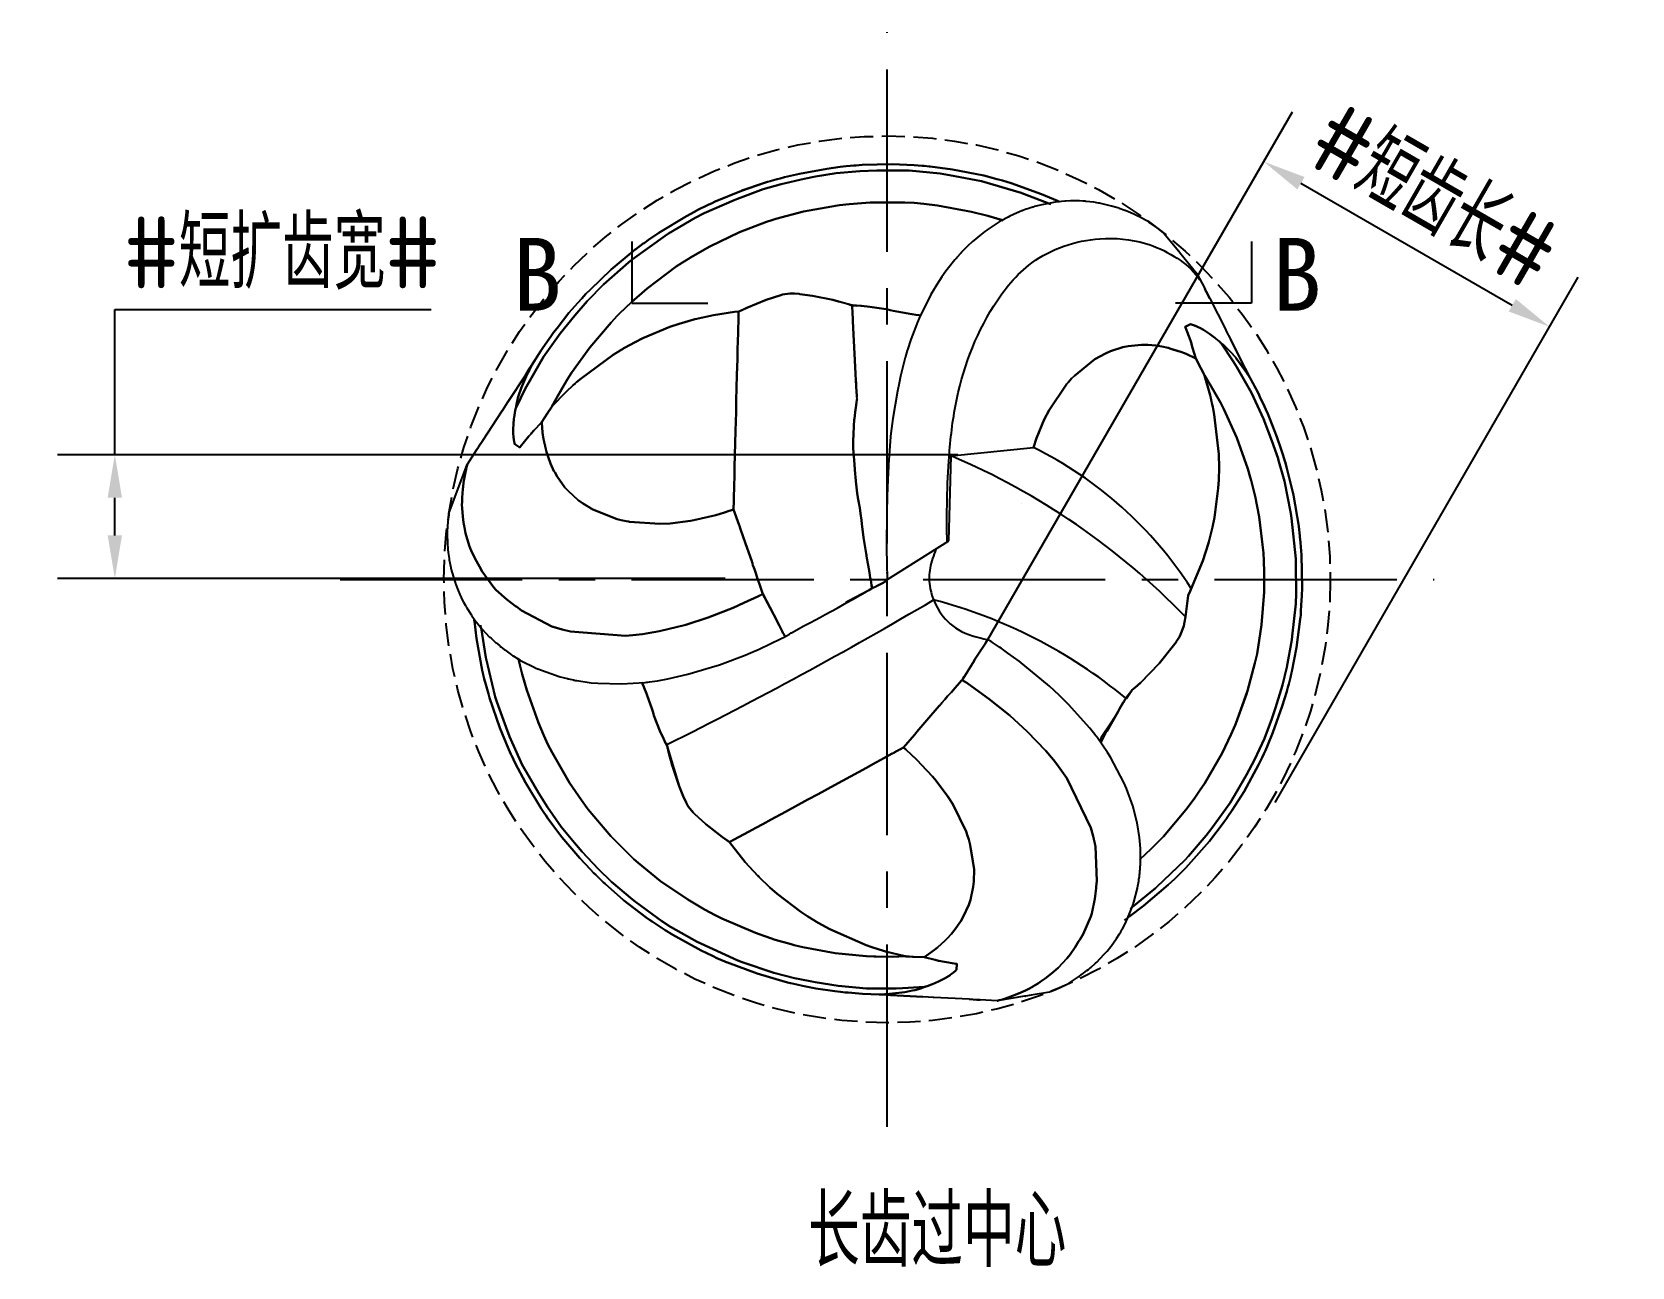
# Model space of a CAD drawing. Header units: millimetres. Extents: x 423.8 to 479.6, y 141.6 to 184.6.
import ezdxf

# ---------------------------------------------------------------- set-up
doc = ezdxf.new("R2010")
doc.units = ezdxf.units.MM
for name, pattern in [('ACAD_ISO04W100', [30, 24, -3, 0, -3]), ('BANKLINE1', [5.5, 4, -1.5]), ('CENTER', [50.8, 31.75, -6.35, 6.35, -6.35])]:
    doc.linetypes.add(name, pattern=pattern)
for name, color, linetype in [('中心线', 2, 'ACAD_ISO04W100'), ('标注', 7, 'Continuous'), ('注释', 3, 'Continuous'), ('虚线轮廓', 1, 'Continuous'), ('轮廓', 4, 'Continuous')]:
    doc.layers.add(name, color=color, linetype=linetype)
doc.styles.add('CFST0', font='gbenor.shx', dxfattribs={"bigfont": 'gbcbig.shx'})
doc.styles.get("Standard").update_dxf_attribs({"font": 'gbenor.shx'})
doc.dimstyles.new('TYToolDesignC1-1', dxfattribs={"dimtxt": 2.5, "dimasz": 1.5, "dimexe": 2, "dimexo": 0, "dimtad": 1, "dimtoh": 1, "dimdec": 3, "dimdsep": 46, "dimtxsty": 'CFST0', "dimcen": 2.502, "dimclrd": 3, "dimclre": 3, "dimclrt": 3, "dimazin": 2, "dimtfac": 1, "dimtdec": 3, "dimtmove": 0, "dimatfit": 3, "dimfxl": 1, "dimarcsym": 0})

msp = doc.modelspace()

# ---------------------------------------------------------------- texts
at = {"color": 3, "insert": (450.8645, 144.1171), "char_height": 2.5, "width": 18.605403, "attachment_point": 1, "style": 'CFST0'}
msp.add_mtext('长齿过中心', dxfattribs=at)
at = {"layer": '注释', "char_height": 2.53935, "width": 21.860635, "attachment_point": 3}
for insert in [(442.2804, 177.4682), (468.7599, 177.4682)]:
    msp.add_mtext('{\\f宋体|b0|i0|c134|p2;B}', dxfattribs=dict(at, insert=insert))

# ---------------------------------------------------------------- blocks, each defined once
blk = doc.blocks.new('*D2')
at = {"layer": 'Defpoints', "color": 0, "transparency": 16777216}
for p in [(426.704, 169.913), (456.089, 169.913), (447.979, 165.603)]:
    blk.add_point(p, dxfattribs=at)
at = {"layer": '标注', "color": 3, "lineweight": -2, "transparency": 16777216}
for p, q in [((426.704, 169.913), (426.704, 174.975)), ((426.704, 174.975), (437.733, 174.975)), ((456.089, 169.913), (424.704, 169.913)), ((426.704, 167.103), (426.704, 168.413)), ((447.979, 165.603), (424.704, 165.603))]:
    blk.add_line(p, q, dxfattribs=at)
at = {"layer": '标注', "color": 3, "transparency": 16777216}
for points in [[(426.454, 168.413), (426.954, 168.413), (426.704, 169.913)], [(426.454, 167.103), (426.954, 167.103), (426.704, 165.603)]]:
    blk.add_solid(points, dxfattribs=at)
at = {"layer": '标注', "color": 3, "transparency": 16777216, "insert": (432.531, 176.933), "char_height": 2.5, "attachment_point": 5, "style": 'CFST0'}
blk.add_mtext('#短扩齿宽#', dxfattribs=at)
blk = doc.blocks.new('*D1')
at = {"layer": 'Defpoints', "color": 0, "transparency": 16777216}
for p in [(476.705, 174.372), (457.129, 163.473), (467.139, 157.803)]:
    blk.add_point(p, dxfattribs=at)
at = {"layer": '标注', "color": 3, "lineweight": -2, "transparency": 16777216}
for p, q in [((457.129, 163.473), (467.743, 181.856)), ((468.042, 179.374), (475.406, 175.122)), ((467.139, 157.803), (477.705, 176.104))]:
    blk.add_line(p, q, dxfattribs=at)
at = {"layer": '标注', "color": 3, "transparency": 16777216}
for points in [[(468.167, 179.59), (467.917, 179.157), (466.743, 180.124)], [(475.531, 175.338), (475.281, 174.905), (476.705, 174.372)]]:
    blk.add_solid(points, dxfattribs=at)
at = {"layer": '标注', "color": 3, "transparency": 16777216, "insert": (472.689, 178.919), "char_height": 2.5, "attachment_point": 5, "rotation": 330, "style": 'CFST0'}
blk.add_mtext('#短齿长#', dxfattribs=at)

# ---------------------------------------------------------------- dimensions: what is measured, and where the dimension line sits
at = {"layer": '标注'}
dim = msp.add_linear_dim(base=(476.7054, 174.372), p1=(457.1292, 163.4727), p2=(467.1392, 157.8027), angle=150, text='#短齿长#', dimstyle='TYToolDesignC1-1', dxfattribs=at)
dim.commit()
dim.dimension.update_dxf_attribs({"geometry": '*D1', "text_midpoint": (472.6892, 178.9195)})
dim = msp.add_linear_dim(base=(426.704, 169.9127), p1=(447.9792, 165.6027), p2=(456.0892, 169.9127), angle=90, text='#短扩齿宽#', dimstyle='TYToolDesignC1-1', dxfattribs=at)
dim.commit()
dim.dimension.update_dxf_attribs({"geometry": '*D2', "text_midpoint": (432.5313, 174.9753), "dimtype": 160})

# ---------------------------------------------------------------- linework, layer by layer
at = {"layer": '中心线', "linetype": 'CENTER', "ltscale": 0.2}
for p, q in [((453.6192, 146.5065), (453.6192, 184.6389)), ((434.553, 165.5727), (472.6854, 165.5727))]:
    msp.add_line(p, q, dxfattribs=at)
at = {"layer": '注释'}
for p, q in [((444.7251, 177.3411), (444.7251, 175.1953)), ((466.3152, 177.3411), (466.3152, 175.1953)), ((444.7251, 175.1953), (447.3721, 175.1953)), ((466.3152, 175.1953), (463.6681, 175.1953))]:
    msp.add_line(p, q, dxfattribs=at)
at = {"layer": '虚线轮廓', "color": 7, "linetype": 'BANKLINE1', "ltscale": 0.2}
msp.add_circle((453.6192, 165.5727), 15.4446, dxfattribs=at)
at = {"layer": '轮廓'}
for p, q in [((455.8484, 169.8727), (458.7197, 170.1655)), ((438.3498, 167.8646), (438.9869, 169.5703)), ((455.771, 166.9102), (455.8484, 169.8727)), ((453.6121, 165.5594), (455.771, 166.9102))]:
    msp.add_line(p, q, dxfattribs=at)
for points in [[(459.2498, 178.6696), (458.2611, 179.0473), (458.2142, 179.0641), (456.9111, 179.446), (456.7259, 179.4823), (455.7986, 179.6544), (455.4695, 179.7062), (454.3909, 179.8108), (453.9349, 179.8182), (453.261, 179.8154), (452.6686, 179.7957), (451.844, 179.7224), (451.1251, 179.6019), (451.1251, 179.6019), (450.7277, 179.5256), (449.9285, 179.3439), (449.3016, 179.1643), (448.4033, 178.8334), (448.2834, 178.7841), (447.2446, 178.3249), (446.9252, 178.1619), (446.0046, 177.6201), (445.8834, 177.5423), (444.7283, 176.7113), (444.6054, 176.6081), (443.736, 175.8463), (443.1782, 175.2743), (443.1677, 175.2631), (442.7351, 174.7634), (442.2215, 174.1365), (441.6467, 173.3231), (441.1305, 172.4261), (441.0212, 172.228), (440.6757, 171.5367)], [(440.6782, 171.5402), (441.0212, 172.228), (441.1305, 172.4261), (441.3659, 172.8345), (441.6467, 173.3231), (442.2215, 174.1365), (442.7351, 174.7634), (443.1677, 175.2631), (443.1782, 175.2743), (443.736, 175.8463), (444.6054, 176.6081), (444.7283, 176.7113), (445.8834, 177.5423), (446.0046, 177.6201), (446.9252, 178.1619), (447.2446, 178.3249), (448.2834, 178.7841), (448.4033, 178.8334), (449.3016, 179.1643), (449.9285, 179.3439), (450.7277, 179.5256), (451.1251, 179.6019), (451.844, 179.7224), (452.6686, 179.7957), (453.261, 179.8154), (453.9349, 179.8182), (454.3909, 179.8108), (455.4695, 179.7062), (455.7986, 179.6544), (456.7259, 179.4823), (456.9111, 179.446), (458.2142, 179.0641), (458.2611, 179.0473), (459.2498, 178.6696), (459.3242, 178.6388)], [(441.2385, 173.041), (441.5528, 173.5356), (441.6218, 173.6418), (441.8373, 173.9496), (441.8974, 174.0354), (441.9932, 174.1684), (442.1156, 174.328), (442.5311, 174.8529), (442.8366, 175.2016), (442.8391, 175.2051), (442.9809, 175.3619), (443.1231, 175.5155), (443.1362, 175.5304), (443.2665, 175.6631), (443.9988, 176.3662), (444.8423, 177.0607), (444.859, 177.0731), (445.1222, 177.27), (445.1474, 177.287), (445.3063, 177.3997), (445.6641, 177.6479), (446.6311, 178.2292), (446.9059, 178.3781), (447.0237, 178.4396), (447.3638, 178.6094), (447.4018, 178.6255), (447.4943, 178.67), (447.6278, 178.7312), (448.5454, 179.1125), (449.3503, 179.3862), (449.4454, 179.4155), (449.5528, 179.447), (449.5644, 179.4522), (449.7858, 179.5132), (449.8876, 179.5405), (450.0431, 179.5836), (450.5645, 179.7038), (451.5216, 179.8788), (451.5216, 179.8788), (451.9847, 179.9385), (452.1967, 179.9634), (452.3297, 179.9743), (452.4626, 179.9852), (452.5367, 179.992), (452.7473, 180.0071), (453.7967, 180.0322), (454.5674, 180.0019), (454.8408, 179.9811), (454.8825, 179.9759), (454.9109, 179.9746), (455.0863, 179.9585), (455.1153, 179.9542), (455.8983, 179.8539), (456.984, 179.6376), (457.1183, 179.6048), (457.4411, 179.5175), (457.4508, 179.516), (457.6453, 179.4625), (457.9468, 179.3714), (459.0015, 178.9928), (459.5603, 178.7589), (459.5776, 178.7494), (459.622, 178.729)], [(459.622, 178.729), (459.5776, 178.7494), (459.5603, 178.7589), (459.0015, 178.9928), (457.9468, 179.3714), (457.6453, 179.4625), (457.4508, 179.516), (457.4411, 179.5175), (457.1183, 179.6048), (456.984, 179.6376), (455.8983, 179.8539), (455.1153, 179.9542), (455.0863, 179.9585), (454.9109, 179.9746), (454.8825, 179.9759), (454.8408, 179.9811), (454.5674, 180.0019), (453.7967, 180.0322), (452.7473, 180.0071), (452.5367, 179.992), (452.4626, 179.9852), (452.3297, 179.9743), (452.1967, 179.9634), (451.9847, 179.9385), (451.5216, 179.8788), (450.5645, 179.7038), (450.0431, 179.5836), (449.8876, 179.5405), (449.7858, 179.5132), (449.5528, 179.447), (449.4454, 179.4155), (449.3503, 179.3862), (448.5601, 179.1183), (448.5454, 179.1125), (447.6278, 178.7312), (447.4943, 178.67), (447.4018, 178.6255), (447.3638, 178.6094), (447.0237, 178.4396), (446.9059, 178.3781), (446.6311, 178.2292), (445.6641, 177.6479), (445.3063, 177.3997), (445.1474, 177.287), (445.1222, 177.27), (444.859, 177.0731), (444.8423, 177.0607), (443.9988, 176.3662), (443.2665, 175.6631), (443.1362, 175.5304), (443.1231, 175.5155), (442.9809, 175.3619), (442.8391, 175.2051), (442.8366, 175.2016), (442.5311, 174.8529), (442.1156, 174.328), (441.9932, 174.1684), (441.8974, 174.0354), (441.8373, 173.9496), (441.6218, 173.6418), (441.5528, 173.5356), (441.239, 173.038)], [(441.9366, 171.5896), (442.1423, 171.9709), (442.1423, 171.9709), (442.2822, 172.2089), (442.4431, 172.4882), (442.4807, 172.5418), (442.6234, 172.7646), (443.2599, 173.6547), (444.0003, 174.5254), (444.2145, 174.7514), (444.2945, 174.8313), (444.7077, 175.2273), (445.2512, 175.7026), (446.2703, 176.4688), (446.4924, 176.6146), (446.8488, 176.8343), (447.4424, 177.1679), (448.4716, 177.663), (449.4209, 178.0249), (449.6016, 178.085), (449.7414, 178.1284), (450.7028, 178.3858), (451.8911, 178.6016), (451.9555, 178.6098), (452.2909, 178.647), (453.0277, 178.7016), (454.2383, 178.7018), (454.5584, 178.683), (454.8929, 178.6541), (455.3733, 178.5977), (456.5626, 178.3808), (457.1235, 178.2414), (457.4443, 178.1474), (457.6399, 178.0878), (457.6603, 178.0788)], [(457.6603, 178.0788), (457.6399, 178.0878), (457.4443, 178.1474), (457.1235, 178.2414), (456.5626, 178.3808), (455.3733, 178.5977), (454.8929, 178.6541), (454.5584, 178.683), (454.2383, 178.7018), (453.0277, 178.7016), (452.2909, 178.647), (451.9555, 178.6098), (451.8911, 178.6016), (450.7028, 178.3858), (449.7414, 178.1284), (449.6016, 178.085), (449.4209, 178.0249), (448.4716, 177.663), (447.4424, 177.1679), (446.8488, 176.8343), (446.4924, 176.6146), (446.2703, 176.4688), (445.2512, 175.7026), (444.7077, 175.2273), (444.2945, 174.8313), (444.2145, 174.7514), (444.0003, 174.5254), (443.2599, 173.6547), (442.6234, 172.7646), (442.4807, 172.5418), (442.4431, 172.4882), (442.1423, 171.9709), (441.9397, 171.5902)], [(462.7426, 178.0184), (462.7211, 178.0334), (462.7181, 178.0329), (462.7145, 178.0354), (462.6236, 178.0883), (462.6236, 178.0883), (462.6236, 178.0883), (462.4164, 178.1961), (462.3781, 178.2176), (462.1935, 178.3042), (462.1935, 178.3042), (462.1048, 178.345), (462.0951, 178.3464), (461.9396, 178.41), (461.9396, 178.41), (461.933, 178.4119), (461.9258, 178.417), (461.9192, 178.4189), (461.909, 178.4234), (461.909, 178.4234), (461.7113, 178.4952), (461.7047, 178.4972), (461.665, 178.509), (461.4399, 178.5759), (461.4399, 178.5759), (461.4399, 178.5759), (461.4399, 178.5759), (461.2526, 178.6244), (461.018, 178.674), (460.9824, 178.6803), (460.8272, 178.7063), (460.8176, 178.7077), (460.5547, 178.7398), (460.542, 178.7407), (460.542, 178.7407), (460.5324, 178.7421), (460.4882, 178.7437), (460.4562, 178.7475), (460.4562, 178.7475), (460.3261, 178.7559), (460.1534, 178.7568), (460.1346, 178.7566), (460.0528, 178.7579), (460.0219, 178.7556), (460.0061, 178.7559), (459.832, 178.7472), (459.8133, 178.747), (459.5789, 178.7245), (459.5388, 178.7206), (459.0131, 178.6247), (458.9046, 178.5994), (458.8119, 178.5736), (458.8059, 178.5725), (458.7491, 178.5563), (458.7107, 178.5432), (458.7021, 178.5385), (458.5831, 178.5019), (458.5269, 178.4826), (458.5208, 178.4815), (458.4707, 178.4632), (458.3528, 178.4205), (458.3497, 178.42), (458.3467, 178.4194), (458.3412, 178.4153), (458.3265, 178.4096), (458.3174, 178.408), (458.2562, 178.3815), (458.2531, 178.381), (458.2384, 178.3752), (458.1828, 178.3529), (458.1742, 178.3482), (458.1712, 178.3477), (458.1565, 178.342), (457.9011, 178.2248), (457.8926, 178.2202), (457.8349, 178.1912), (457.5914, 178.0604), (457.5828, 178.0558), (457.5742, 178.0511), (457.5257, 178.0237), (457.1043, 177.7456), (457.0907, 177.7338), (457.0266, 177.688), (456.8472, 177.5497), (456.6401, 177.372), (456.5963, 177.3361), (456.4241, 177.174), (456.4105, 177.1622), (456.3894, 177.1396), (456.3622, 177.116), (456.3064, 177.0591), (456.2053, 176.9566), (456.2027, 176.953), (456.1927, 176.9387), (456.1872, 176.9346), (456.1736, 176.9228), (456.0585, 176.7927), (456.0505, 176.785), (456.0505, 176.785), (456.0474, 176.7845), (456.0479, 176.7815), (456.0479, 176.7815), (456.0479, 176.7815), (456.0449, 176.7809), (456.0449, 176.7809), (456.0449, 176.7809), (456.0399, 176.7738), (456.0399, 176.7738), (456.0399, 176.7738), (456.0399, 176.7738), (456.0369, 176.7732), (456.0243, 176.7553), (456.0107, 176.7435), (455.9771, 176.7031), (455.7106, 176.3644), (455.665, 176.3031), (455.5291, 176.1129), (455.2829, 175.7307), (455.2659, 175.7026), (455.1479, 175.4999), (455.1454, 175.4963), (454.7357, 174.6714), (454.6731, 174.5286), (454.4467, 173.9272), (454.3317, 173.5651), (454.3233, 173.5416), (454.2648, 173.34), (454.2544, 173.3099), (454.2505, 173.2967), (454.089, 172.6472), (454.0369, 172.4091), (453.9771, 172.1256), (453.8159, 171.172), (453.7512, 170.6493), (453.7416, 170.5441), (453.6706, 169.5593), (453.653, 169.2143), (453.6474, 169.1036), (453.6433, 169.0558), (453.6334, 168.7561), (453.6325, 168.7434), (453.6248, 168.4848), (453.6185, 168.2359), (453.6124, 168.1282), (453.6088, 167.9174), (453.6079, 167.8514), (453.6036, 167.7158), (453.6001, 166.8997), (453.5988, 166.8179), (453.6023, 166.5488), (453.6059, 166.2264), (453.6064, 166.2233), (453.6061, 166.2076), (453.6057, 166.1919), (453.6062, 166.1888), (453.6073, 166.1827), (453.6084, 166.1766), (453.6059, 166.1731), (453.6064, 166.17), (453.6069, 166.167), (453.6069, 166.167), (453.608, 166.1609), (453.6085, 166.1579), (453.6066, 166.1512), (453.6089, 166.1203), (453.6096, 166.0984), (453.6085, 166.0512), (453.6119, 165.9075), (453.6158, 165.8141), (453.6164, 165.8111), (453.6139, 165.8075), (453.6155, 165.7984), (453.616, 165.7953), (453.616, 165.7953), (453.6166, 165.7923), (453.6171, 165.7893), (453.6171, 165.7893), (453.6171, 165.7893), (453.6171, 165.7893), (453.6171, 165.7893), (453.6146, 165.7857), (453.6146, 165.7857), (453.6146, 165.7857), (453.6146, 165.7857), (453.6151, 165.7826), (453.6157, 165.7796), (453.6173, 165.7705), (453.6173, 165.7705), (453.6242, 165.571)], [(463.0324, 177.8154), (462.7426, 178.0184)], [(463.2468, 177.6493), (463.2104, 177.6774), (463.0902, 177.7723), (463.0324, 177.8154)], [(463.2468, 177.6493), (463.7815, 177.0003)], [(463.7851, 176.9978), (463.7851, 176.9978), (463.7851, 176.9978), (463.7851, 176.9978), (463.7851, 176.9978), (463.7851, 176.9978), (463.7851, 176.9978), (463.7851, 176.9978), (463.7851, 176.9978), (463.7851, 176.9978), (463.7845, 177.0008), (463.7845, 177.0008), (463.7845, 177.0008), (463.7845, 177.0008), (463.7845, 177.0008), (463.7815, 177.0003), (463.781, 177.0033), (463.7656, 177.0194)], [(463.7815, 177.0003), (463.7845, 177.0008), (463.7845, 177.0008), (463.7845, 177.0008), (463.7845, 177.0008), (463.7845, 177.0008), (463.7845, 177.0008), (463.7845, 177.0008), (463.7845, 177.0008), (463.7845, 177.0008), (463.7845, 177.0008), (463.7851, 176.9978), (463.8092, 176.9675)], [(463.7892, 176.9922), (463.7887, 176.9953), (463.7851, 176.9978), (463.7856, 176.9947), (463.7856, 176.9947), (463.7856, 176.9947), (463.7856, 176.9947), (463.7851, 176.9978), (463.7851, 176.9978), (463.7851, 176.9978), (463.7851, 176.9978), (463.7851, 176.9978), (463.7851, 176.9978)], [(463.8092, 176.9675), (464.4189, 176.2313)], [(464.4189, 176.2313), (464.4153, 176.2338), (464.4153, 176.2338), (464.4118, 176.2364)], [(464.4189, 176.2313), (464.688, 175.7017), (464.7325, 175.6092), (464.7361, 175.6067), (464.7366, 175.6036), (464.7402, 175.6011), (464.7413, 175.595), (464.8654, 175.3535), (465.419, 174.2592), (465.4237, 174.2506), (465.4253, 174.2415), (465.5924, 173.9165), (466.1009, 172.9179), (466.1009, 172.9179), (466.105, 172.9123), (466.1056, 172.9093), (466.1304, 172.8572), (466.1496, 172.8198), (466.1584, 172.8057), (466.2256, 172.6733), (466.283, 172.5611), (466.283, 172.5611)], [(464.8654, 175.3535), (464.7413, 175.595), (464.7402, 175.6011), (464.7366, 175.6036), (464.7361, 175.6067), (464.7325, 175.6092), (464.688, 175.7017)], [(450.5596, 175.5158), (450.3945, 175.5274), (450.3193, 175.5267), (450.3097, 175.5281), (450.2284, 175.5264), (449.9683, 175.4899), (449.9115, 175.4736), (449.4048, 175.3059), (448.7254, 175.0324), (448.4428, 174.8916)], [(448.4473, 174.9018), (448.7254, 175.0324), (449.4048, 175.3059), (449.9115, 175.4736), (449.9683, 175.4899), (450.2284, 175.5264), (450.3097, 175.5281), (450.3193, 175.5267), (450.3945, 175.5274), (450.5596, 175.5158), (450.5627, 175.5163), (450.5627, 175.5163), (450.5759, 175.5124), (451.0163, 175.452), (451.7255, 175.3073), (451.9291, 175.2554), (451.9291, 175.2554), (452.0605, 175.2221), (452.0605, 175.2221), (452.064, 175.2196), (452.0839, 175.2137), (452.2723, 175.1591), (452.2723, 175.1591), (452.282, 175.1577), (452.2886, 175.1557), (452.2957, 175.1507), (452.2988, 175.1512), (452.2988, 175.1512), (452.3024, 175.1487), (452.3054, 175.1493), (452.3151, 175.1478), (452.3151, 175.1478), (452.3253, 175.1433), (452.3349, 175.1419), (452.3355, 175.1389), (452.3716, 175.1296), (452.3716, 175.1296), (452.3752, 175.1271), (452.3752, 175.1271), (452.3782, 175.1276), (452.3818, 175.1251), (452.3818, 175.1251), (452.3884, 175.1231), (452.3915, 175.1237), (452.392, 175.1206), (452.395, 175.1211)], [(452.395, 175.1211), (452.395, 175.1211), (452.3915, 175.1237), (452.3915, 175.1237), (452.3915, 175.1237), (452.392, 175.1206), (452.395, 175.1211), (452.3884, 175.1231), (452.3818, 175.1251), (452.3818, 175.1251), (452.3782, 175.1276), (452.3752, 175.1271), (451.9291, 175.2554), (452.0605, 175.2221), (452.0605, 175.2221), (452.064, 175.2196), (452.0839, 175.2137), (452.2723, 175.1591), (452.2723, 175.1591), (452.282, 175.1577), (452.2886, 175.1557), (452.2957, 175.1507), (452.2988, 175.1512), (452.2988, 175.1512), (452.3024, 175.1487), (452.3054, 175.1493), (452.3151, 175.1478), (452.3151, 175.1478), (452.3253, 175.1433), (452.3349, 175.1419), (452.3355, 175.1389), (452.3716, 175.1296), (452.3716, 175.1296), (452.3752, 175.1271), (452.3752, 175.1271), (451.7255, 175.3073), (451.0163, 175.452), (450.5759, 175.5124), (450.5627, 175.5163)], [(451.7255, 175.3073), (451.9291, 175.2554), (451.9291, 175.2554), (452.0605, 175.2221), (452.0605, 175.2221), (452.064, 175.2196), (452.0839, 175.2137), (452.2723, 175.1591), (452.2723, 175.1591), (452.282, 175.1577), (452.2886, 175.1557), (452.2957, 175.1507), (452.2988, 175.1512), (452.2988, 175.1512), (452.3024, 175.1487), (452.3054, 175.1493), (452.3151, 175.1478), (452.3151, 175.1478), (452.3253, 175.1433), (452.3349, 175.1419), (452.3355, 175.1389), (452.3716, 175.1296), (452.3716, 175.1296), (452.3752, 175.1271), (452.3752, 175.1271), (452.3752, 175.1271), (452.3884, 175.1231), (452.4083, 175.1172)], [(452.4811, 175.0956), (452.3884, 175.1231), (452.3884, 175.1231), (452.3884, 175.1231), (452.3884, 175.1231), (452.3884, 175.1231), (452.3884, 175.1231), (452.3752, 175.1271), (452.3752, 175.1271), (452.2759, 175.1566), (452.2759, 175.1566), (452.2759, 175.1566)], [(452.395, 175.1211), (452.4108, 175.1208), (452.5063, 175.1125), (452.513, 175.1106), (452.519, 175.1116), (452.519, 175.1116), (452.519, 175.1116), (452.519, 175.1116), (452.5221, 175.1122), (452.5221, 175.1122), (452.5221, 175.1122), (452.5221, 175.1122), (452.5221, 175.1122), (452.5348, 175.1113), (452.5444, 175.1099), (452.5475, 175.1104), (452.7005, 175.0966), (452.7289, 175.0953), (453.0191, 175.0681), (453.5867, 174.98), (453.6391, 174.9673), (453.7241, 174.9478), (453.835, 174.9234), (454.476, 174.8106), (454.4892, 174.8067), (454.6209, 174.7891), (454.7393, 174.7755), (454.7846, 174.7678)], [(452.519, 175.1116), (452.519, 175.1116), (452.519, 175.1116), (452.519, 175.1116), (452.513, 175.1106), (452.5063, 175.1125), (452.4108, 175.1208), (452.4077, 175.1203), (452.395, 175.1211), (452.395, 175.1211)], [(452.395, 175.1211), (452.395, 175.1211), (452.395, 175.1211), (452.395, 175.1211), (452.395, 175.1211), (452.3986, 175.0653), (452.407, 174.8755), (452.4195, 174.6268), (452.4227, 174.6085), (452.4231, 174.5709), (452.5189, 172.7467), (452.5325, 172.4919), (452.535, 172.4422), (452.541, 172.3366), (452.5441, 172.2838), (452.5603, 171.9605), (452.5603, 171.9605)], [(452.4377, 170.3613), (452.4377, 170.3613), (452.4371, 170.3643), (452.4366, 170.3673), (452.4391, 170.3709), (452.4386, 170.374), (452.4382, 170.4649), (452.442, 170.5502), (452.4447, 170.5883), (452.4443, 170.6259), (452.458, 170.9043), (452.4755, 171.1426), (452.4773, 171.168), (452.5006, 171.3917), (452.5239, 171.562), (452.5477, 171.7293), (452.5651, 171.8265), (452.5646, 171.8295), (452.5646, 171.8295), (452.5699, 171.8524), (452.5619, 171.9514), (452.5603, 171.9605), (452.5603, 171.9605), (452.5441, 172.2838), (452.541, 172.3366), (452.5325, 172.4919), (452.5189, 172.7467), (452.4231, 174.5709), (452.4227, 174.6085), (452.4195, 174.6268), (452.407, 174.8755), (452.3986, 175.0653), (452.395, 175.1211), (452.395, 175.1211), (452.395, 175.1211)], [(452.4083, 175.1172), (452.5375, 175.0961), (452.4811, 175.0956)], [(454.7846, 174.7678), (454.7393, 174.7755), (454.6209, 174.7891), (454.4892, 174.8067), (454.476, 174.8106), (453.835, 174.9234), (453.7241, 174.9478), (453.6391, 174.9673), (453.5867, 174.98), (453.0191, 175.0681), (452.7289, 175.0953), (452.7005, 175.0966), (452.5475, 175.1104), (452.5444, 175.1099), (452.5348, 175.1113), (452.5221, 175.1122), (452.5221, 175.1122), (452.5221, 175.1122), (452.5221, 175.1122), (452.5221, 175.1122)], [(465.6618, 175.2304), (465.6679, 175.2315), (465.6709, 175.232)], [(448.4437, 174.9043), (448.3052, 174.8893), (447.5659, 174.7777), (446.9289, 174.6372), (446.9136, 174.6345), (446.8868, 174.6266), (446.3738, 174.4766), (446.0513, 174.3664), (445.1049, 173.9706), (444.8426, 173.8396), (444.4702, 173.6391), (444.0678, 173.3956), (442.9517, 172.5747), (442.794, 172.4371), (442.7482, 172.3945), (442.6772, 172.335), (442.4356, 172.1042), (441.9397, 171.5902), (441.9366, 171.5896)], [(441.9397, 171.5902), (442.4356, 172.1042), (442.6772, 172.335), (442.7482, 172.3945), (442.794, 172.4371), (442.9517, 172.5747), (444.0678, 173.3956), (444.4702, 173.6391), (444.8426, 173.8396), (445.1049, 173.9706), (446.0513, 174.3664), (446.3738, 174.4766), (446.8868, 174.6266), (446.9136, 174.6345), (446.9289, 174.6372), (447.5659, 174.7777), (448.3052, 174.8893), (448.4473, 174.9018)], [(448.4428, 174.8916), (448.4428, 174.8916), (448.4425, 174.8759), (448.443, 174.8728), (448.4441, 174.8667), (448.4383, 174.7214), (448.4254, 174.1546), (448.4169, 173.8645), (448.4088, 173.5902), (448.4007, 173.2626), (448.4023, 173.2535), (448.3869, 172.6831), (448.3637, 171.8008), (448.3538, 171.3944), (448.3365, 170.7453), (448.3052, 169.482), (448.2974, 169.2235), (448.2863, 168.7887), (448.2798, 168.4519), (448.2773, 168.4484), (448.2794, 168.4362), (448.2787, 168.4047), (448.2784, 168.389), (448.2766, 168.3635), (448.2751, 168.3539), (448.2762, 168.3478), (448.2753, 168.2818), (448.2758, 168.2787), (448.2748, 168.2315), (448.274, 168.2), (448.2714, 168.1619), (448.2699, 168.1522), (448.2705, 168.1492), (448.2697, 168.0111), (448.2678, 168.0044)], [(448.2697, 168.0111), (448.2705, 168.1492), (448.2699, 168.1522), (448.2714, 168.1619), (448.274, 168.2), (448.2748, 168.2315), (448.2758, 168.2787), (448.2753, 168.2818), (448.2762, 168.3478), (448.2751, 168.3539), (448.2766, 168.3635), (448.2784, 168.389), (448.2787, 168.4047), (448.2794, 168.4362), (448.2773, 168.4484), (448.2798, 168.4519), (448.2863, 168.7887), (448.2974, 169.2235), (448.3052, 169.482), (448.3365, 170.7453), (448.3538, 171.3944), (448.3637, 171.8008), (448.3869, 172.6831), (448.4023, 173.2535), (448.4007, 173.2626), (448.4088, 173.5902), (448.4169, 173.8645), (448.4254, 174.1546), (448.4383, 174.7214), (448.4441, 174.8667), (448.443, 174.8728), (448.4425, 174.8759), (448.4428, 174.8916), (448.4428, 174.8916), (448.4442, 174.9013), (448.4437, 174.9043), (448.4437, 174.9043)], [(454.7399, 174.7724), (454.7429, 174.773), (454.7916, 174.7816)], [(465.2619, 173.7987), (465.2536, 173.8098), (465.2501, 173.8123), (465.2316, 173.8278), (465.1984, 173.8565), (465.0735, 173.9599), (465.0474, 173.9835), (465.0366, 173.9911), (465.0366, 173.9911), (464.8566, 174.1224), (464.6405, 174.2631), (464.519, 174.3295), (464.4609, 174.3569), (464.4129, 174.3798), (464.3619, 174.4022), (464.3482, 174.4091), (464.3349, 174.4131), (464.2249, 174.4501), (464.1887, 174.4594), (464.0048, 174.3643), (464.0089, 174.3587), (464.0146, 174.344), (464.1874, 173.8978), (464.223, 173.7849), (464.2303, 173.7611), (464.2675, 173.639), (464.3797, 173.2699)], [(464.3797, 173.2699), (464.2675, 173.639), (464.2303, 173.7611), (464.223, 173.7849), (464.1874, 173.8978), (464.0146, 174.344), (464.0089, 174.3587), (464.0048, 174.3643), (464.1887, 174.4594), (464.2249, 174.4501), (464.2982, 174.4254), (464.3349, 174.4131), (464.3482, 174.4091), (464.3619, 174.4022), (464.4129, 174.3798), (464.4609, 174.3569), (464.519, 174.3295), (464.6405, 174.2631), (464.8566, 174.1224), (465.0366, 173.9911), (465.0366, 173.9911), (465.0474, 173.9835), (465.0735, 173.9599), (465.2316, 173.8278), (465.2501, 173.8123), (465.2536, 173.8098), (465.2619, 173.7987), (465.2655, 173.7962)], [(458.7197, 170.1655), (458.8198, 170.4892), (459.0934, 171.1428), (459.2651, 171.4679), (459.8566, 172.3469), (459.8566, 172.3469), (459.8746, 172.3689), (459.9319, 172.4354), (460.047, 172.5655), (460.1481, 172.668), (460.8592, 173.2419), (461.2316, 173.4425), (461.4036, 173.5167), (461.8395, 173.6594), (462.0148, 173.6966), (462.4831, 173.7447), (462.6497, 173.7427), (462.7005, 173.7391), (462.9871, 173.7144), (463.1972, 173.6793), (463.4094, 173.632), (463.5046, 173.608), (463.5046, 173.608), (463.7638, 173.5251), (463.8504, 173.4965), (463.9778, 173.4499), (464.066, 173.4122), (464.3557, 173.2813), (464.3797, 173.2699), (464.3797, 173.2699), (464.3797, 173.2699), (464.3797, 173.2699), (464.3593, 173.2788), (464.3593, 173.2788), (464.3797, 173.2699)], [(464.3797, 173.2699), (464.3797, 173.2699), (464.3593, 173.2788), (464.3593, 173.2788), (464.3557, 173.2813), (464.066, 173.4122), (463.9778, 173.4499), (463.8504, 173.4965), (463.5046, 173.608), (463.5046, 173.608), (463.4094, 173.632), (463.1972, 173.6793), (462.9871, 173.7144), (462.7005, 173.7391), (462.6497, 173.7427), (462.4831, 173.7447), (462.0148, 173.6966), (461.8395, 173.6594), (461.4036, 173.5167), (461.2316, 173.4425), (460.8592, 173.2419), (460.1481, 172.668), (460.047, 172.5655), (459.9319, 172.4354), (459.8746, 172.3689), (459.8566, 172.3469), (459.2651, 171.4679), (459.0934, 171.1428), (458.8198, 170.4892), (458.7197, 170.1655)], [(465.2655, 173.7962), (465.6889, 173.1557), (465.8075, 172.9634), (466.3232, 172.0663), (466.7395, 171.1643), (467.0274, 170.4027), (467.244, 169.7791), (467.2498, 169.7644), (467.4637, 168.9961), (467.6916, 167.8632), (467.717, 167.7015), (467.8598, 166.287), (467.8662, 166.1439), (467.8757, 165.076), (467.8578, 164.7153), (467.7363, 163.5899), (467.7182, 163.4612), (467.5554, 162.5167), (467.3968, 161.8865), (467.1559, 161.1007), (467.0223, 160.7196), (466.7667, 160.0347), (466.4193, 159.2834), (466.1414, 158.7608), (465.8081, 158.1782), (465.5731, 157.7855), (464.9416, 156.9026), (464.7327, 156.6462), (464.1194, 155.9264), (463.9968, 155.7856), (463.0113, 154.8466), (462.973, 154.8147), (462.1581, 154.1535), (462.0921, 154.1011)], [(462.1581, 154.1535), (462.973, 154.8147), (463.0113, 154.8466), (463.9968, 155.7856), (464.1194, 155.9264), (464.7327, 156.6462), (464.9416, 156.9026), (465.5731, 157.7855), (465.8081, 158.1782), (466.1414, 158.7608), (466.4193, 159.2834), (466.7667, 160.0347), (467.0223, 160.7196), (467.1559, 161.1007), (467.3968, 161.8865), (467.5554, 162.5167), (467.7182, 163.4612), (467.7363, 163.5899), (467.8578, 164.7153), (467.8757, 165.076), (467.8662, 166.1439), (467.8598, 166.287), (467.717, 167.7015), (467.6916, 167.8632), (467.6916, 167.8632), (467.4637, 168.9961), (467.2498, 169.7644), (467.244, 169.7791), (467.0274, 170.4027), (466.7395, 171.1643), (466.3232, 172.0663), (465.8075, 172.9634), (465.6889, 173.1557), (465.2619, 173.7987)], [(466.2825, 172.5641), (466.2784, 172.5696), (466.2748, 172.5722), (466.2702, 172.5807), (466.2274, 172.6453), (466.2222, 172.657), (466.1759, 172.7241), (466.163, 172.7438), (466.0863, 172.8588), (465.775, 173.2901), (465.7709, 173.2956), (465.5877, 173.4986), (465.5338, 173.5549), (465.3749, 173.7088), (465.2655, 173.7962)], [(465.2655, 173.7962), (465.2655, 173.7962), (465.3749, 173.7088), (465.5338, 173.5549), (465.5877, 173.4986), (465.7709, 173.2956), (465.775, 173.2901), (466.0863, 172.8588), (466.163, 172.7438), (466.1759, 172.7241), (466.2222, 172.657), (466.2274, 172.6453), (466.2702, 172.5807), (466.2748, 172.5722), (466.2784, 172.5696), (466.2825, 172.5641), (466.283, 172.5611)], [(466.283, 172.5611), (466.2256, 172.6733), (466.1584, 172.8057), (466.1496, 172.8198), (466.1304, 172.8572), (466.1056, 172.9093), (466.105, 172.9123), (466.1009, 172.9179), (466.1009, 172.9179), (465.5924, 173.9165)], [(438.9928, 169.5902), (439.3212, 170.0934), (439.3727, 170.1747), (439.3752, 170.1782), (439.3783, 170.1788), (439.3808, 170.1824), (439.3828, 170.189), (439.5259, 170.4087), (440.2028, 171.4439), (440.2048, 171.4505), (440.2128, 171.4582), (440.41, 171.7627), (441.0223, 172.7018), (441.0218, 172.7049), (441.0268, 172.712), (441.0588, 172.7616), (441.0814, 172.7938), (441.0839, 172.7974), (441.0908, 172.8111), (441.1724, 172.9353), (441.2385, 173.041), (441.2385, 173.041)], [(441.2385, 173.041), (441.1724, 172.9353), (441.0908, 172.8111), (441.0839, 172.7974), (441.0814, 172.7938), (441.0588, 172.7616), (441.0268, 172.712), (441.0218, 172.7049), (441.0223, 172.7018), (440.41, 171.7627)], [(440.6782, 171.5402), (440.6782, 171.5402), (440.6782, 171.5402), (440.7008, 171.6791), (440.7511, 171.8918), (440.7753, 171.9682), (440.8612, 172.228), (440.8632, 172.2347), (441.0785, 172.7211), (441.1418, 172.8421), (441.1533, 172.8661), (441.1877, 172.938), (441.2295, 173.0206), (441.2345, 173.0278), (441.2345, 173.0278), (441.234, 173.0308), (441.239, 173.038), (441.2385, 173.041)], [(441.239, 173.038), (441.234, 173.0308), (441.2345, 173.0278), (441.2345, 173.0278), (441.2295, 173.0206), (441.1877, 172.938), (441.1533, 172.8661), (441.1418, 172.8421), (441.0785, 172.7211), (440.8632, 172.2347), (440.8612, 172.228), (440.7753, 171.9682), (440.7511, 171.8918), (440.7008, 171.6791), (440.6782, 171.5402)], [(464.3797, 173.2699), (464.3802, 173.2668), (464.3802, 173.2668), (464.3802, 173.2668), (464.555, 172.9338), (464.5607, 172.9192), (464.5659, 172.9075), (464.5659, 172.9075), (464.6192, 172.8009), (464.658, 172.723), (464.6627, 172.7144), (464.6637, 172.7084), (464.673, 172.6912), (464.6777, 172.6826), (464.6777, 172.6826), (464.6777, 172.6826)], [(464.6777, 172.6826), (464.6777, 172.6826), (464.658, 172.723), (464.6627, 172.7144), (464.6637, 172.7084), (464.673, 172.6912), (464.6673, 172.7059), (464.6575, 172.7261), (464.6528, 172.7347), (464.6487, 172.7402), (464.5659, 172.9075), (464.5659, 172.9075), (464.6192, 172.8009), (464.5752, 172.8903), (464.5607, 172.9192), (464.555, 172.9338), (464.3802, 173.2668)], [(466.283, 172.5611), (466.5565, 172.0416), (466.6109, 171.9289), (466.771, 171.5901), (466.8166, 171.4915), (466.8835, 171.3434), (466.9599, 171.1592), (467.2044, 170.5374), (467.3573, 170.097), (467.3579, 170.094), (467.4248, 169.8925), (467.485, 169.693), (467.4918, 169.6722), (467.5423, 169.493), (467.7846, 168.5101), (467.7846, 168.5101), (467.9659, 167.4286), (467.966, 167.4098), (468.0046, 167.0841), (468.007, 167.0532), (468.0286, 166.8594), (468.0282, 166.8437), (468.0611, 166.426), (468.0819, 165.2943), (468.0736, 164.9855), (468.0657, 164.8523), (468.0419, 164.4718), (468.0397, 164.4306), (468.0325, 164.329), (468.0171, 164.1851), (467.8873, 163.1962), (467.7234, 162.3644), (467.705, 162.2733), (467.703, 162.2667), (467.6756, 162.1552), (467.6164, 161.9221), (467.5904, 161.8203), (467.5457, 161.665), (467.3915, 161.1516), (467.0665, 160.2381), (466.8857, 159.8047), (466.8007, 159.6109), (466.7434, 159.4911), (466.6867, 159.3682), (466.6543, 159.3028), (466.5621, 159.1141), (466.0604, 158.1882), (465.6481, 157.5384), (465.4933, 157.3135), (465.4687, 157.2747), (465.4537, 157.2532), (465.3504, 157.1095), (465.3329, 157.0845), (464.8538, 156.4574), (464.1248, 155.6294), (464.0267, 155.5274), (463.7928, 155.2886), (463.7847, 155.2809), (463.6428, 155.143), (463.4143, 154.927), (462.5578, 154.1989), (462.0758, 153.8379), (462.0561, 153.825), (462.0172, 153.7962), (461.8836, 153.7005)], [(462.0172, 153.7962), (462.0561, 153.825), (462.0758, 153.8379), (462.5578, 154.1989), (463.4143, 154.927), (463.6428, 155.143), (463.7847, 155.2809), (463.7928, 155.2886), (464.0267, 155.5274), (464.1248, 155.6294), (464.8538, 156.4574), (465.3329, 157.0845), (465.3504, 157.1095), (465.4537, 157.2532), (465.4687, 157.2747), (465.4933, 157.3135), (465.6481, 157.5384), (466.0604, 158.1882), (466.5621, 159.1141), (466.6543, 159.3028), (466.6867, 159.3682), (466.7434, 159.4911), (466.8007, 159.6109), (466.8857, 159.8047), (467.0665, 160.2381), (467.3915, 161.1516), (467.5457, 161.665), (467.5904, 161.8203), (467.6164, 161.9221), (467.6756, 162.1552), (467.703, 162.2667), (467.7234, 162.3644), (467.8873, 163.1962), (468.0171, 164.1851), (468.0325, 164.329), (468.0397, 164.4306), (468.0419, 164.4718), (468.0657, 164.8523), (468.0736, 164.9855), (468.0819, 165.2943), (468.0611, 166.426), (468.0286, 166.8594), (468.007, 167.0532), (468.0046, 167.0841), (467.966, 167.4098), (467.9659, 167.4286), (467.7846, 168.5101), (467.5423, 169.493), (467.4918, 169.6722), (467.485, 169.693), (467.4248, 169.8925), (467.3579, 170.094), (467.3573, 170.097), (467.2044, 170.5374), (466.9599, 171.1592), (466.8835, 171.3434), (466.8166, 171.4915), (466.771, 171.5901), (466.6109, 171.9289), (466.5565, 172.0416), (466.2825, 172.5641)], [(464.6777, 172.6826), (464.9061, 172.312), (465.2015, 171.7932), (465.2335, 171.7362), (465.3535, 171.5001), (465.8082, 170.5045), (466.1896, 169.4269), (466.2767, 169.1286), (466.3051, 169.0207), (466.4439, 168.465), (466.5815, 167.7553), (466.7356, 166.4903), (466.7508, 166.2263), (466.7654, 165.8055), (466.7596, 165.127), (466.6692, 163.9851), (466.5106, 162.9817), (466.4712, 162.7959), (466.44, 162.6524), (466.1829, 161.6913), (466.1403, 161.5771), (465.7716, 160.5555), (465.7478, 160.4948), (465.6141, 160.1858), (465.2923, 159.5206), (464.6866, 158.4729), (464.5114, 158.2036), (464.3185, 157.9281), (464.0291, 157.5415), (463.2476, 156.6196), (462.8442, 156.2034), (462.6026, 155.9726), (462.4547, 155.8336), (462.4355, 155.8177)], [(462.4355, 155.8177), (462.4547, 155.8336), (462.6026, 155.9726), (462.8442, 156.2034), (463.2476, 156.6196), (464.0291, 157.5415), (464.3185, 157.9281), (464.5114, 158.2036), (464.6866, 158.4729), (465.2923, 159.5206), (465.6141, 160.1858), (465.7478, 160.4948), (465.7716, 160.5555), (466.1829, 161.6913), (466.44, 162.6524), (466.4712, 162.7959), (466.5106, 162.9817), (466.6692, 163.9851), (466.7596, 165.127), (466.7654, 165.8055), (466.7508, 166.2263), (466.7356, 166.4903), (466.7351, 166.4933), (466.5815, 167.7553), (466.4439, 168.465), (466.3051, 169.0207), (466.2767, 169.1286), (466.1896, 169.4269), (465.8082, 170.5045), (465.3535, 171.5001), (465.2335, 171.7362), (465.2015, 171.7932), (464.9061, 172.312), (464.6782, 172.6796)], [(464.1108, 165.0112), (464.1388, 165.0663), (464.1458, 165.0801), (464.6267, 166.2125), (464.8215, 166.8334), (464.8249, 166.8496), (464.8322, 166.8792), (464.9609, 167.3943), (465.0268, 167.7321), (465.1579, 168.7495), (465.1755, 169.0411), (465.1858, 169.4632), (465.1753, 169.9318), (465.0227, 171.3132), (464.9837, 171.5165), (464.973, 171.5773), (464.9508, 171.6675), (464.8746, 171.9928), (464.6782, 172.6796), (464.6777, 172.6826)], [(464.6782, 172.6796), (464.8746, 171.9928), (464.9508, 171.6675), (464.973, 171.5773), (464.9837, 171.5165), (465.0227, 171.3132), (465.1753, 169.9318), (465.1858, 169.4632), (465.1755, 169.0411), (465.1579, 168.7495), (465.0268, 167.7321), (464.9609, 167.3943), (464.8322, 166.8792), (464.8249, 166.8496), (464.8215, 166.8334), (464.6267, 166.2125), (464.1458, 165.0801), (464.1388, 165.0663), (464.1108, 165.0112)], [(452.5699, 171.8524), (452.5699, 171.8524), (452.5646, 171.8295), (452.5646, 171.8295), (452.5651, 171.8265), (452.5477, 171.7293), (452.5239, 171.562), (452.5006, 171.3917), (452.4773, 171.168), (452.4755, 171.1426), (452.458, 170.9043), (452.4443, 170.6259), (452.4447, 170.5883), (452.442, 170.5502), (452.4382, 170.4649), (452.4386, 170.374), (452.4391, 170.3709), (452.4366, 170.3673), (452.4371, 170.3643), (452.4377, 170.3613), (452.4377, 170.3613)], [(452.5617, 171.9702), (452.5603, 171.9605), (452.5603, 171.9605), (452.5603, 171.9605)], [(452.5617, 171.9702), (452.5603, 171.9605), (452.561, 171.9387), (452.5621, 171.9326)], [(452.5621, 171.9326), (452.5621, 171.9326)], [(441.5792, 171.0373), (441.3122, 170.755), (441.2253, 170.6613), (441.2097, 170.6428), (441.1308, 170.5568), (440.8296, 170.1838), (440.8196, 170.1694), (440.8171, 170.1659), (440.6403, 170.279), (440.6344, 170.3124), (440.611, 170.4275), (440.6083, 170.4427), (440.6056, 170.4579), (440.5995, 170.5102), (440.5929, 170.5655), (440.5913, 170.6279), (440.589, 170.7655), (440.5998, 171.0246), (440.6236, 171.2452), (440.6267, 171.2457), (440.6275, 171.2584), (440.6308, 171.2935), (440.6592, 171.4522), (440.6675, 171.4944), (440.6723, 171.5204), (440.6748, 171.524), (440.6757, 171.5367), (440.6782, 171.5402)], [(440.6757, 171.5367), (440.6748, 171.524), (440.6723, 171.5204), (440.6675, 171.4944), (440.6592, 171.4522), (440.6308, 171.2935), (440.6275, 171.2584), (440.6267, 171.2457), (440.6236, 171.2452), (440.5998, 171.0246), (440.589, 170.7655), (440.5913, 170.6279), (440.5929, 170.5655), (440.5995, 170.5102), (440.6056, 170.4579), (440.6083, 170.4427), (440.611, 170.4275), (440.6344, 170.3124), (440.6403, 170.279), (440.8171, 170.1659), (440.8196, 170.1694), (440.8296, 170.1838), (441.1308, 170.5568), (441.2097, 170.6428), (441.2253, 170.6613), (441.3122, 170.755), (441.5792, 171.0373)], [(441.5792, 171.0373), (441.5792, 171.0373), (441.5792, 171.0373), (441.5792, 171.0373), (441.7799, 171.3581), (441.7904, 171.3694), (441.7979, 171.3801), (441.862, 171.4792), (441.9121, 171.5508), (441.9171, 171.558), (441.9221, 171.5651), (441.9322, 171.5794), (441.9366, 171.5896), (441.9366, 171.5896), (441.9366, 171.5896)], [(441.9366, 171.5896), (441.9366, 171.5896), (441.9121, 171.5508), (441.9171, 171.558), (441.9221, 171.5651), (441.9322, 171.5794), (441.9216, 171.5682), (441.9096, 171.5472), (441.9046, 171.5401), (441.8991, 171.536), (441.7979, 171.3801), (441.862, 171.4792), (441.808, 171.3944), (441.7904, 171.3694), (441.7799, 171.3581), (441.5792, 171.0373)], [(448.2667, 168.0105), (448.2636, 168.01), (448.1659, 167.9771), (448.1189, 167.9594), (447.9498, 167.9045), (447.649, 167.8138), (446.8869, 167.6355), (446.7652, 167.614), (446.0597, 167.5241), (445.6957, 167.507), (444.6383, 167.5809), (444.6093, 167.5852), (444.5218, 167.6011), (444.3524, 167.6371), (444.2144, 167.6724), (443.3622, 168.0051), (443.0006, 168.2236), (442.8523, 168.3355), (442.5097, 168.642), (442.3922, 168.775), (442.1143, 169.1589), (442.0328, 169.3013), (442.009, 169.3473), (441.8877, 169.6082), (441.8147, 169.8086), (441.7468, 170.0162), (441.721, 170.1088), (441.7205, 170.1119), (441.6455, 170.4656), (441.6219, 170.5995), (441.6114, 170.6949), (441.5805, 171.0125), (441.58, 171.0155), (441.58, 171.0155), (441.5792, 171.0373), (441.5792, 171.0373), (441.5792, 171.0373), (441.5792, 171.0373)], [(441.5792, 171.0373), (441.58, 171.0155), (441.58, 171.0155), (441.5805, 171.0125), (441.6114, 170.6949), (441.6219, 170.5995), (441.6455, 170.4656), (441.7205, 170.1119), (441.721, 170.1088), (441.7468, 170.0162), (441.8147, 169.8086), (441.8877, 169.6082), (442.009, 169.3473), (442.0328, 169.3013), (442.1143, 169.1589), (442.3922, 168.775), (442.5097, 168.642), (442.8523, 168.3355), (443.0006, 168.2236), (443.3622, 168.0051), (444.2144, 167.6724), (444.3524, 167.6371), (444.5218, 167.6011), (444.6093, 167.5852), (444.6383, 167.5809), (445.6957, 167.507), (446.0597, 167.5241), (446.7652, 167.614), (446.8869, 167.6355), (447.649, 167.8138), (447.9498, 167.9045), (448.1189, 167.9594), (448.1659, 167.9771), (448.2636, 168.01), (448.2667, 168.0105), (448.2667, 168.0105), (448.2697, 168.0111)], [(439.5259, 170.4087), (439.3828, 170.189), (439.3808, 170.1824), (439.3783, 170.1788), (439.3752, 170.1782), (439.3727, 170.1747), (439.3212, 170.0934)], [(452.4382, 170.3582), (452.4388, 170.3552), (452.4393, 170.3521), (452.4379, 170.3425), (452.437, 170.3298), (452.4411, 170.1643), (452.451, 169.9653), (452.4653, 169.742), (452.5082, 169.232), (452.5182, 169.1397), (452.5343, 168.9951), (452.5809, 168.5705), (452.5965, 168.429), (452.6644, 168.0614), (452.6962, 167.8632), (452.7232, 167.639), (452.7377, 167.5035), (452.7996, 167.0283), (452.8916, 166.4705), (452.9007, 166.4188), (452.9036, 166.3848), (453.0019, 165.8094), (453.018, 165.7181), (453.0336, 165.6299), (453.047, 165.5539), (453.0797, 165.3683), (453.0797, 165.3683), (453.0802, 165.3653)], [(453.104, 165.266), (453.0888, 165.3699), (453.0802, 165.3653), (453.0802, 165.3653), (453.0802, 165.3653), (453.0802, 165.3653), (453.0802, 165.3653), (453.0802, 165.3653), (453.0797, 165.3683), (453.0797, 165.3683), (453.047, 165.5539), (453.0336, 165.6299), (453.018, 165.7181), (453.0019, 165.8094), (452.9036, 166.3848), (452.9007, 166.4188), (452.8916, 166.4705), (452.8911, 166.4736), (452.7996, 167.0283), (452.7377, 167.5035), (452.7232, 167.639), (452.6962, 167.8632), (452.6644, 168.0614), (452.6002, 168.4077), (452.5965, 168.429), (452.5809, 168.5705), (452.5343, 168.9951), (452.5182, 169.1397), (452.5082, 169.232), (452.4653, 169.742), (452.451, 169.9653), (452.4411, 170.1643), (452.437, 170.3298), (452.4379, 170.3425), (452.4393, 170.3521), (452.4388, 170.3552)], [(452.4388, 170.3552), (452.4377, 170.3613)], [(438.9914, 169.5805), (438.9914, 169.5805), (438.9914, 169.5805), (438.9914, 169.5805), (438.9889, 169.5769), (438.9889, 169.5769), (438.9894, 169.5739), (438.9869, 169.5703), (438.9869, 169.5703), (438.984, 169.551), (438.9742, 169.5179), (438.9468, 169.4064), (438.9454, 169.3967), (438.9434, 169.3901), (438.9219, 169.2985), (438.923, 169.2924), (438.8612, 168.9491), (438.8612, 168.9491), (438.8388, 168.7914), (438.8384, 168.7757), (438.8331, 168.7528), (438.8331, 168.7528), (438.8331, 168.7528), (438.8313, 168.7274), (438.8171, 168.5586), (438.8087, 168.4286), (438.8046, 168.2741), (438.8037, 168.2614), (438.8029, 168.1766), (438.8077, 168.0426), (438.8176, 167.9158), (438.8328, 167.7585), (438.8596, 167.5531), (438.8866, 167.3822), (438.9291, 167.1764), (439.0581, 166.7475), (439.0899, 166.6559), (439.1221, 166.58), (439.2552, 166.3055), (439.3632, 166.1019), (439.4097, 166.016), (439.5063, 165.8417), (439.9106, 165.292), (439.981, 165.2134), (440.3651, 164.8671), (440.6683, 164.6414), (440.7113, 164.6114), (440.8739, 164.4895), (441.9349, 163.9332), (442.2929, 163.8239), (442.5804, 163.7585), (444.4983, 163.6074), (444.754, 163.6337), (445.0965, 163.6658), (445.2862, 163.693), (445.6866, 163.7699), (446.6006, 163.9938), (447.3819, 164.2413), (448.2562, 164.5837), (448.6284, 164.7497), (449.1128, 164.9731), (449.2851, 165.063)], [(449.2821, 165.0625), (449.1128, 164.9731), (448.6284, 164.7497), (448.2562, 164.5837), (447.3819, 164.2413), (446.6006, 163.9938), (445.6866, 163.7699), (445.2862, 163.693), (445.0965, 163.6658), (444.754, 163.6337), (444.4983, 163.6074), (442.5804, 163.7585), (442.2929, 163.8239), (441.9782, 163.9189), (441.9349, 163.9332), (440.8739, 164.4895), (440.7113, 164.6114), (440.6683, 164.6414), (440.3651, 164.8671), (439.981, 165.2134), (439.9106, 165.292), (439.5063, 165.8417), (439.4097, 166.016), (439.3632, 166.1019), (439.2552, 166.3055), (439.1221, 166.58), (439.0899, 166.6559), (439.0581, 166.7475), (438.9291, 167.1764), (438.8866, 167.3822), (438.8596, 167.5531), (438.8328, 167.7585), (438.8176, 167.9158), (438.8077, 168.0426), (438.8029, 168.1766), (438.8037, 168.2614), (438.8046, 168.2741), (438.8087, 168.4286), (438.8171, 168.5586), (438.8313, 168.7274), (438.8331, 168.7528), (438.8331, 168.7528), (438.8331, 168.7528), (438.8384, 168.7757), (438.8388, 168.7914), (438.8612, 168.9491), (438.8612, 168.9491), (438.923, 169.2924), (438.9219, 169.2985), (438.9434, 169.3901), (438.9454, 169.3967), (438.9468, 169.4064), (438.9742, 169.5179), (438.984, 169.551), (438.9869, 169.5703), (438.9869, 169.5703), (438.9894, 169.5739), (438.9889, 169.5769), (438.9889, 169.5769), (438.9914, 169.5805), (438.9914, 169.5805), (438.9914, 169.5805)], [(438.9928, 169.5902), (438.9933, 169.5871), (438.9933, 169.5871), (438.9914, 169.5805)], [(438.9928, 169.5902), (438.9928, 169.5902)], [(438.3498, 167.8646), (438.3452, 167.8199), (438.3223, 167.6653), (438.3133, 167.5916)], [(449.2851, 165.063), (449.2815, 165.0656), (449.2815, 165.0656), (449.2736, 165.0924), (449.2736, 165.0924), (449.2402, 165.1931), (449.1706, 165.4098), (449.1064, 165.5961), (449.0453, 165.7829), (449.0202, 165.8538), (448.9946, 165.9277), (448.944, 166.0724), (448.9304, 166.114), (448.9299, 166.117), (448.9252, 166.1256), (448.9247, 166.1286), (448.9247, 166.1286), (448.9242, 166.1317), (448.9242, 166.1317), (448.9242, 166.1317), (448.9236, 166.1347), (448.9236, 166.1347), (448.9231, 166.1377), (448.9226, 166.1408), (448.9226, 166.1408), (448.9111, 166.1701), (448.9038, 166.1939), (448.8991, 166.2025), (448.6856, 166.8267), (448.5098, 167.3257), (448.4706, 167.4411), (448.4649, 167.4558), (448.2672, 168.0075), (448.2667, 168.0105)], [(448.2678, 168.0044), (448.4649, 167.4558), (448.4706, 167.4411), (448.5098, 167.3257), (448.6856, 166.8267), (448.8991, 166.2025), (448.9038, 166.1939), (448.9111, 166.1701), (448.9226, 166.1408), (448.9226, 166.1408), (448.9231, 166.1377), (448.9236, 166.1347), (448.9236, 166.1347), (448.9242, 166.1317), (448.9242, 166.1317), (448.9242, 166.1317), (448.9247, 166.1286), (448.9247, 166.1286), (448.9252, 166.1256), (448.9299, 166.117), (448.9304, 166.114), (448.944, 166.0724), (448.9946, 165.9277), (449.0202, 165.8538), (449.0453, 165.7829), (449.1064, 165.5961), (449.1706, 165.4098), (449.2402, 165.1931), (449.2736, 165.0924), (449.2736, 165.0924), (449.2815, 165.0656), (449.2815, 165.0656), (449.2851, 165.063), (449.2856, 165.06), (449.2856, 165.06)], [(438.3133, 167.5916), (438.2835, 167.2445)], [(438.2835, 167.2445), (438.2812, 167.2221), (438.2818, 167.2191), (438.2828, 167.213), (438.2833, 167.1033), (438.2833, 167.1033), (438.2921, 166.8759), (438.293, 166.8353), (438.3133, 166.613), (438.3133, 166.613), (438.3214, 166.5141), (438.323, 166.505), (438.3539, 166.294), (438.3539, 166.294), (438.3545, 166.291), (438.3561, 166.2818), (438.3577, 166.2727), (438.3593, 166.2636), (438.3614, 166.2514), (438.4147, 165.9848), (438.4169, 165.9726), (438.4295, 165.9184), (438.4507, 165.8343), (438.4507, 165.8343), (438.4507, 165.8343), (438.4507, 165.8343), (438.5764, 165.4237), (438.58, 165.4211), (438.5816, 165.412), (438.5889, 165.3882), (438.6461, 165.2415), (438.7536, 164.9876), (438.7583, 164.979), (438.7894, 164.9092), (438.8556, 164.7829), (438.9207, 164.6626), (438.9295, 164.6485), (438.9336, 164.6429), (438.9517, 164.6116), (438.9651, 164.5889), (438.9697, 164.5803), (439.0059, 164.5177), (439.0141, 164.5066), (439.1059, 164.3597), (439.1177, 164.3461), (439.1357, 164.3147), (439.1481, 164.2981), (439.2021, 164.2229), (439.252, 164.1533), (439.5048, 163.8404), (439.6213, 163.7135), (439.7669, 163.5635), (439.7741, 163.5585), (439.8156, 163.5188), (439.9437, 163.3971), (439.9877, 163.3609), (439.9912, 163.3584), (440.0353, 163.3223), (440.131, 163.2419), (440.1346, 163.2394), (440.1381, 163.2369), (440.153, 163.2238), (440.1601, 163.2188), (440.2143, 163.1782), (440.2149, 163.1752), (440.222, 163.1702), (440.2256, 163.1677), (440.2727, 163.132), (440.2793, 163.1301), (440.2834, 163.1245), (440.287, 163.122), (440.2977, 163.1145), (440.5248, 162.9475), (440.535, 162.9431), (440.535, 162.9431), (440.563, 162.9261), (440.5881, 162.9085), (440.7332, 162.8149), (440.8282, 162.7564), (440.8384, 162.7519), (440.8869, 162.726), (441.3379, 162.4981), (441.3548, 162.4917), (441.4292, 162.4609), (441.4465, 162.4514), (442.1919, 162.1908), (442.225, 162.1809), (442.3304, 162.1525), (442.4719, 162.1147), (442.475, 162.1152), (442.4918, 162.1088), (442.4979, 162.1099), (442.5142, 162.1065), (442.5177, 162.104), (442.6841, 162.0674), (442.6938, 162.066), (442.6943, 162.063), (442.6974, 162.0635), (442.7004, 162.064), (442.7004, 162.064), (442.7004, 162.064), (442.7035, 162.0646), (442.7035, 162.0646), (442.7035, 162.0646), (442.707, 162.0621), (442.707, 162.0621), (442.7101, 162.0626), (442.7101, 162.0626), (442.7137, 162.0601), (442.733, 162.0572), (442.7523, 162.0544), (442.8012, 162.0442), (443.2293, 161.9816), (443.303, 161.9727), (443.5389, 161.9515), (444.3612, 161.9303), (445.1798, 161.9837), (445.1859, 161.9848), (445.2412, 161.9914), (445.2783, 161.9948), (445.3427, 162.003), (445.612, 162.0411), (445.9734, 162.1079), (446.6788, 162.27), (447.4956, 162.5112), (447.7746, 162.6012), (448.6754, 162.9357), (448.8595, 163.012), (449.1594, 163.1433), (449.9263, 163.5075), (450.0269, 163.5598), (450.0588, 163.5748), (450.0588, 163.5748), (450.0588, 163.5748)], [(453.104, 165.266), (453.0888, 165.3699), (453.0802, 165.3653), (453.0802, 165.3653), (453.0802, 165.3653), (453.0802, 165.3653), (453.0802, 165.3653), (453.0802, 165.3653), (453.0797, 165.3683), (453.0797, 165.3683), (453.047, 165.5539), (453.0336, 165.6299)], [(453.0797, 165.3683), (453.0797, 165.3683), (453.047, 165.5539), (453.0336, 165.6299)], [(450.0588, 163.5748), (450.0525, 163.5925), (450.0158, 163.6582), (449.9869, 163.7158), (449.9579, 163.7734), (449.8808, 163.926), (449.8663, 163.9549), (449.8559, 163.9781), (449.6672, 164.3369), (449.6568, 164.3602), (449.6568, 164.3602), (449.3524, 164.9306), (449.3466, 164.9453), (449.2856, 165.06), (449.2821, 165.0625)], [(449.2856, 165.06), (449.3466, 164.9453), (449.3524, 164.9306), (449.3524, 164.9306), (449.2851, 165.063), (449.6568, 164.3602), (449.6568, 164.3602), (449.6672, 164.3369), (449.8559, 163.9781), (449.8663, 163.9549), (449.8808, 163.926), (449.9579, 163.7734), (449.9869, 163.7158), (450.0158, 163.6582), (450.0525, 163.5925), (450.0588, 163.5748)], [(450.9463, 164.0732), (451.2965, 164.2572), (451.4653, 164.3497), (451.8775, 164.573), (452.2206, 164.762), (452.4176, 164.8721), (452.8424, 165.1132), (452.9161, 165.1576), (452.9247, 165.1622), (452.9389, 165.171), (452.9677, 165.1855), (452.9677, 165.1855), (452.9677, 165.1855), (452.9677, 165.1855), (452.9677, 165.1855), (452.9677, 165.1855), (452.9677, 165.1855), (452.9646, 165.1849), (452.9621, 165.1813), (452.9646, 165.1849), (452.9874, 165.1983), (452.9874, 165.1983), (452.9904, 165.1989), (453.0843, 165.2531), (453.0929, 165.2577), (453.0929, 165.2577), (453.0929, 165.2577), (453.0954, 165.2613), (453.0954, 165.2613), (453.0985, 165.2618), (453.101, 165.2654), (453.104, 165.266)], [(453.0954, 165.2613), (453.0954, 165.2613), (453.0954, 165.2613), (453.0954, 165.2613), (453.0954, 165.2613), (453.0954, 165.2613), (453.0929, 165.2577), (453.0899, 165.2572), (453.0217, 165.2169), (452.9984, 165.2066), (452.9449, 165.172), (452.9449, 165.172), (452.2825, 164.82), (452.1764, 164.7637)], [(452.4176, 164.8721), (452.8424, 165.1132), (452.9389, 165.171), (453.0843, 165.2531), (453.0899, 165.2572), (453.0929, 165.2577), (453.0929, 165.2577), (453.0929, 165.2577), (453.0954, 165.2613), (453.101, 165.2654), (453.104, 165.266)], [(452.4176, 164.8721), (452.8424, 165.1132), (452.9389, 165.171), (453.0843, 165.2531), (453.0899, 165.2572), (453.0929, 165.2577), (453.0929, 165.2577)], [(453.0792, 165.3714), (453.0792, 165.3714), (453.0792, 165.3714), (453.0797, 165.3683), (453.0802, 165.3653), (453.0808, 165.3622), (453.0947, 165.2831), (453.0954, 165.2613)], [(453.0792, 165.3714), (453.0792, 165.3714), (453.0792, 165.3714), (453.0797, 165.3683), (453.0797, 165.3683), (453.0802, 165.3653)], [(453.0954, 165.2613), (453.0947, 165.2831), (453.0808, 165.3622), (453.0802, 165.3653), (453.0797, 165.3683), (453.0792, 165.3714), (453.0792, 165.3714), (453.0792, 165.3714), (453.0792, 165.3714), (453.0792, 165.3714), (453.0797, 165.3683), (453.0928, 165.2765), (453.0954, 165.2613)], [(453.0797, 165.3683), (453.0802, 165.3653)], [(453.0797, 165.3683), (453.0802, 165.3653)], [(453.0797, 165.3683), (453.0797, 165.3683)], [(453.0797, 165.3683), (453.0797, 165.3683), (453.0797, 165.3683), (453.0802, 165.3653)], [(453.0797, 165.3683), (453.0802, 165.3653)], [(453.0843, 165.2531), (453.0843, 165.2531), (453.0797, 165.3683), (453.0843, 165.2531), (453.0843, 165.2531)], [(453.0954, 165.2613), (453.0947, 165.2831), (453.0954, 165.2613)], [(453.0954, 165.2613), (453.2082, 165.3157), (453.2112, 165.3162), (453.2486, 165.3354), (453.3477, 165.3779), (453.4857, 165.4493), (453.522, 165.4745), (453.5362, 165.4833), (453.5442, 165.491), (453.5498, 165.4951), (453.5523, 165.4987), (453.5553, 165.4992), (453.5578, 165.5028), (453.5578, 165.5028), (453.5609, 165.5033), (453.5689, 165.511), (453.5795, 165.5223), (453.6036, 165.5454), (453.6061, 165.549), (453.6242, 165.571), (453.6242, 165.571), (453.6242, 165.571)], [(453.0985, 165.2618), (453.0954, 165.2613), (453.0954, 165.2613)], [(453.0954, 165.2613), (453.0954, 165.2613)], [(453.0954, 165.2613), (453.0954, 165.2613), (453.0954, 165.2613), (453.0954, 165.2613)], [(453.5553, 165.4992), (453.5523, 165.4987), (453.5498, 165.4951), (453.5442, 165.491), (453.5362, 165.4833), (453.522, 165.4745), (453.4857, 165.4493), (453.3477, 165.3779), (453.2486, 165.3354), (453.2112, 165.3162), (453.0985, 165.2618), (453.0985, 165.2618), (453.0985, 165.2618)], [(464.1108, 165.0112), (464.0127, 164.2694), (463.9799, 164.0817), (463.9547, 163.9581), (463.9434, 163.9153), (463.8464, 163.6473), (463.809, 163.5748), (463.6934, 163.3945), (463.6914, 163.3879), (463.6032, 163.2657), (463.1037, 162.6475), (462.4448, 161.9731), (462.2585, 161.8022), (462.2227, 161.7739), (462.2035, 161.758), (462.1527, 161.7083), (462.1447, 161.7006), (462.1422, 161.697), (461.9339, 161.4376), (461.9339, 161.4376), (461.9339, 161.4376), (461.9344, 161.4346), (461.9344, 161.4346)], [(463.6583, 163.3444), (463.809, 163.5748), (463.8464, 163.6473), (463.9434, 163.9153), (463.9547, 163.9581), (463.9799, 164.0817), (464.0127, 164.2694), (464.1103, 165.0143)], [(439.2273, 164.1866), (439.2323, 164.1405), (439.2331, 164.1186), (439.3078, 163.5171), (439.5085, 162.4139), (439.5815, 162.1069), (439.631, 161.9149), (439.6327, 161.9057), (439.724, 161.5831), (439.7603, 161.4484), (440.1175, 160.4011), (440.4184, 159.6731), (440.4329, 159.6443), (440.505, 159.4845), (440.5159, 159.4582), (440.535, 159.4208), (440.6541, 159.1721), (441.0124, 158.4919), (441.5597, 157.5942), (441.6781, 157.4206), (441.7203, 157.359), (441.7965, 157.247), (441.8752, 157.1386), (441.9992, 156.9691), (442.2815, 156.5955), (442.9105, 155.8564), (443.2773, 155.4663), (443.3916, 155.3516), (443.4674, 155.2771), (443.6387, 155.1066), (443.7211, 155.0302), (443.7929, 154.9613), (444.4339, 154.4031), (445.2241, 153.7991), (445.3428, 153.7134), (445.4281, 153.6563), (445.4603, 153.6337), (445.7766, 153.4229), (445.8895, 153.3519), (446.1536, 153.1883), (447.1439, 152.6415), (447.5377, 152.4538), (447.7121, 152.3716), (447.7427, 152.3582), (448.0446, 152.2295), (448.0614, 152.223), (449.0888, 151.8396), (450.0608, 151.5562), (450.153, 151.5317), (450.2416, 151.5097), (450.2609, 151.5068), (450.467, 151.4585), (450.6726, 151.4132), (450.6756, 151.4137), (451.1305, 151.3246), (451.7941, 151.2252), (451.9929, 151.2006), (452.1555, 151.1854), (452.2607, 151.1757), (452.6333, 151.1442), (452.7603, 151.1352), (453.3475, 151.1133)], [(453.3445, 151.1128), (452.7603, 151.1352), (452.6333, 151.1442), (452.2607, 151.1757), (452.1555, 151.1854), (451.9929, 151.2006), (451.7941, 151.2252), (451.1305, 151.3246), (450.6756, 151.4137), (450.6726, 151.4132), (450.467, 151.4585), (450.2609, 151.5068), (450.2416, 151.5097), (450.0608, 151.5562), (449.0888, 151.8396), (448.0614, 152.223), (448.0446, 152.2295), (447.7427, 152.3582), (447.7121, 152.3716), (447.5377, 152.4538), (447.1439, 152.6415), (446.1536, 153.1883), (445.8895, 153.3519), (445.7766, 153.4229), (445.4603, 153.6337), (445.4281, 153.6563), (445.3428, 153.7134), (445.2241, 153.7991), (444.4339, 154.4031), (443.7929, 154.9613), (443.7211, 155.0302), (443.653, 155.0966), (443.6387, 155.1066), (443.4674, 155.2771), (443.3916, 155.3516), (443.2773, 155.4663), (442.9105, 155.8564), (442.2815, 156.5955), (441.9992, 156.9691), (441.8752, 157.1386), (441.7965, 157.247), (441.7203, 157.359), (441.6781, 157.4206), (441.5597, 157.5942), (441.0124, 158.4919), (440.6541, 159.1721), (440.535, 159.4208), (440.5159, 159.4582), (440.505, 159.4845), (440.4329, 159.6443), (440.4184, 159.6731), (440.1175, 160.4011), (439.7603, 161.4484), (439.724, 161.5831), (439.6327, 161.9057), (439.631, 161.9149), (439.5815, 162.1069), (439.5085, 162.4139), (439.3078, 163.5171), (439.2331, 164.1186), (439.2323, 164.1405), (439.2273, 164.1866)], [(454.9259, 151.3759), (454.9259, 151.3759), (454.1596, 151.3286), (453.9346, 151.3235), (452.8967, 151.3224), (451.9081, 151.4146), (451.107, 151.5463), (450.4579, 151.6702), (450.4416, 151.6736), (449.6699, 151.87), (448.5726, 152.241), (448.4212, 152.299), (447.1264, 152.8831), (446.9953, 152.9509), (446.0687, 153.4744), (445.7641, 153.6716), (444.8499, 154.3384), (444.7476, 154.4208), (444.0126, 155.0314), (443.5437, 155.485), (442.9861, 156.0861), (442.7222, 156.3909), (442.2588, 156.9553), (441.7787, 157.6328), (441.4672, 158.1362), (441.1266, 158.7159), (440.9055, 159.1161), (440.4585, 160.1036), (440.3378, 160.4148), (440.0212, 161.3031), (439.9622, 161.4777), (439.641, 162.8011), (439.641, 162.8011), (439.6324, 162.8498), (439.4688, 163.8842), (439.4563, 163.9729)], [(450.0588, 163.5748), (450.0588, 163.5748), (450.0588, 163.5748), (450.0588, 163.5748), (450.0618, 163.5753), (450.0845, 163.5887), (450.2178, 163.6687), (450.2774, 163.7043), (450.286, 163.7089), (450.2921, 163.71), (450.2946, 163.7136), (450.2946, 163.7136), (450.2977, 163.7141), (450.3062, 163.7188), (450.3087, 163.7224), (450.6169, 163.8959), (450.6623, 163.9227), (450.6654, 163.9233), (450.674, 163.9279), (450.9433, 164.0726)], [(439.4688, 163.8842), (439.6324, 162.8498), (439.641, 162.8011), (439.9622, 161.4777), (440.0212, 161.3031), (440.3378, 160.4148), (440.4585, 160.1036), (440.9055, 159.1161), (441.1266, 158.7159), (441.4672, 158.1362), (441.7787, 157.6328), (442.2588, 156.9553), (442.7222, 156.3909), (442.9861, 156.0861), (443.5437, 155.485), (444.0126, 155.0314), (444.7476, 154.4208), (444.8499, 154.3384), (445.7641, 153.6716), (446.0687, 153.4744), (446.9953, 152.9509), (447.1264, 152.8831), (448.4212, 152.299), (448.5726, 152.241), (449.6699, 151.87), (450.4416, 151.6736), (450.4579, 151.6702), (451.107, 151.5463), (451.9081, 151.4146), (452.8967, 151.3224), (453.9346, 151.3235), (454.1596, 151.3286), (454.929, 151.3765)], [(456.2363, 162.0702), (456.2553, 162.1049), (456.3068, 162.1861), (456.3068, 162.1861), (456.3093, 162.1897), (456.3118, 162.1933), (456.3118, 162.1933), (456.2307, 162.0661), (456.6545, 162.7399), (456.669, 162.7644), (456.8732, 163.0827), (456.8883, 163.1041), (456.9173, 163.1532), (457.0114, 163.2952), (457.0339, 163.3274), (457.0484, 163.3519), (457.0484, 163.3519), (457.083, 163.4051), (457.122, 163.4684), (457.1275, 163.4725), (457.127, 163.4756), (457.13, 163.4761), (457.13, 163.4761), (457.1295, 163.4791), (457.1295, 163.4791), (457.1295, 163.4791), (457.1295, 163.4791)], [(457.1295, 163.4791), (457.1295, 163.4791), (457.1295, 163.4791), (457.1295, 163.4791), (457.1295, 163.4791), (457.13, 163.4761), (457.13, 163.4761), (457.127, 163.4756), (457.1275, 163.4725), (457.122, 163.4684), (457.083, 163.4051), (457.0484, 163.3519), (457.0484, 163.3519), (457.0339, 163.3274), (457.0114, 163.2952), (456.9173, 163.1532), (456.8883, 163.1041), (456.8732, 163.0827), (456.669, 162.7644), (456.6545, 162.7399), (456.3118, 162.1933), (456.3093, 162.1897), (456.3068, 162.1861), (456.3068, 162.1861), (456.3068, 162.1861), (456.3068, 162.1861), (456.2993, 162.1754), (456.2338, 162.0666)], [(459.8667, 151.4599), (459.8894, 151.4733), (459.8894, 151.4733), (459.8925, 151.4738), (459.9748, 151.5228), (459.9748, 151.5228), (459.9748, 151.5228), (459.9748, 151.5228), (459.9748, 151.5228), (459.9748, 151.5228), (459.9748, 151.5228), (460.2903, 151.7259), (460.3014, 151.7341), (460.3291, 151.7547), (460.3846, 151.7958), (460.3846, 151.7958), (460.4628, 151.8504), (460.4683, 151.8545), (460.5843, 151.944), (460.6362, 151.9876), (460.6392, 151.9881), (460.6392, 151.9881), (460.6417, 151.9917), (460.6473, 151.9958), (460.6528, 152), (460.6609, 152.0076), (460.6689, 152.0153), (460.6881, 152.0313), (460.7103, 152.0477), (460.7269, 152.0601), (460.8754, 152.196), (460.8835, 152.2037), (460.9243, 152.2391), (461.1763, 152.5), (461.2888, 152.6265), (461.4154, 152.7805), (461.4309, 152.7989), (461.6174, 153.0576), (461.72, 153.2231), (461.7609, 153.2931), (461.7679, 153.3069), (461.7729, 153.314), (461.7894, 153.3452), (461.8044, 153.3666), (461.8089, 153.3768), (461.9242, 153.5948), (461.9516, 153.6529), (461.9635, 153.6738), (462.0024, 153.756), (462.1799, 154.2076), (462.1996, 154.2738), (462.2159, 154.3237), (462.3434, 154.8103), (462.3604, 154.8918), (462.3873, 155.0596), (462.3901, 155.0789), (462.3939, 155.1109), (462.3968, 155.1303), (462.403, 155.1659), (462.4111, 155.2269), (462.4095, 155.236), (462.4172, 155.2813), (462.4184, 155.3097), (462.4209, 155.3133), (462.4213, 155.3291), (462.4256, 155.358), (462.4251, 155.3611), (462.4279, 155.3804), (462.4292, 155.4089), (462.4317, 155.4124), (462.4315, 155.4312), (462.4319, 155.447), (462.4349, 155.4475), (462.4333, 155.4566), (462.4367, 155.4729), (462.4367, 155.4729), (462.4351, 155.482), (462.4389, 155.5141), (462.4389, 155.5141), (462.4417, 155.5334), (462.4412, 155.5364), (462.4426, 155.5461), (462.4421, 155.5491), (462.443, 155.5618), (462.4419, 155.5679), (462.4419, 155.5679), (462.4419, 155.5679), (462.4423, 155.5837), (462.4451, 155.603), (462.4468, 155.6472), (462.4487, 155.6538), (462.4509, 155.695), (462.4503, 155.698), (462.4502, 155.7168), (462.4509, 155.7483), (462.4523, 155.7579), (462.4523, 155.7579), (462.4518, 155.761), (462.4512, 155.764), (462.4512, 155.764), (462.4532, 155.7706), (462.4527, 155.7737), (462.4527, 155.7737), (462.4521, 155.7767), (462.4521, 155.7767), (462.4536, 155.7864), (462.453, 155.7894), (462.4534, 155.8052), (462.4541, 155.8367), (462.4536, 155.8397), (462.4529, 155.8615), (462.4559, 155.8621), (462.4543, 155.8712), (462.4541, 155.89), (462.4536, 155.893), (462.4536, 155.893), (462.4561, 155.8966), (462.4561, 155.8966), (462.4556, 155.8997), (462.455, 155.9027), (462.4534, 155.9118), (462.4534, 155.9118), (462.4554, 155.9184), (462.4543, 155.9245), (462.4547, 155.9936), (462.4527, 156.0936), (462.4477, 156.1931), (462.4161, 156.5859), (462.3296, 157.0944), (462.1788, 157.6825), (461.9588, 158.2899), (461.8731, 158.4912), (461.4068, 159.375), (461.3027, 159.5385), (460.9526, 160.0476), (460.9156, 160.0976), (460.9114, 160.1031), (460.8919, 160.1248), (460.6817, 160.3919), (459.9443, 161.2122), (459.6142, 161.5367), (459.273, 161.8529), (458.2173, 162.7175), (457.8312, 163.0038), (457.5884, 163.1711), (457.5378, 163.2093), (457.2895, 163.3725), (457.2399, 163.4045), (457.222, 163.417), (457.1402, 163.4716), (457.1295, 163.4791)], [(461.9589, 161.4201), (462.1422, 161.697), (462.1447, 161.7006), (462.1527, 161.7083), (462.2035, 161.758), (462.2227, 161.7739), (462.2585, 161.8022), (462.4448, 161.9731), (463.1037, 162.6475), (463.6032, 163.2657), (463.6914, 163.3879)], [(440.7708, 162.8153), (440.7756, 162.7879), (440.8196, 162.5918), (440.8988, 162.267), (441.0594, 161.7119), (441.4672, 160.5732), (441.6582, 160.1301), (441.7997, 159.8257), (441.9446, 159.5376), (442.5496, 158.4901), (442.9647, 157.8795), (443.1632, 157.6072), (443.2033, 157.5578), (443.9844, 156.6323), (444.6882, 155.9315), (444.7968, 155.8314), (444.9387, 155.7028), (445.7257, 155.0637), (446.6707, 154.418), (447.2554, 154.0726), (447.6259, 153.8744), (447.8632, 153.7563), (449.0369, 153.2544), (449.718, 153.0201), (450.2695, 152.8633), (450.3784, 152.8323), (450.6798, 152.76), (451.8045, 152.5537), (452.8927, 152.4476), (453.1584, 152.4349), (453.2214, 152.4335), (453.8212, 152.4294), (454.2517, 152.4426)], [(454.2517, 152.4426), (453.8212, 152.4294), (453.2214, 152.4335), (453.1584, 152.4349), (452.8963, 152.4451), (452.8927, 152.4476), (451.8045, 152.5537), (450.6798, 152.76), (450.3784, 152.8323), (450.2695, 152.8633), (449.718, 153.0201), (449.0369, 153.2544), (447.8632, 153.7563), (447.6259, 153.8744), (447.2554, 154.0726), (446.6707, 154.418), (445.7257, 155.0637), (444.9387, 155.7028), (444.7968, 155.8314), (444.6882, 155.9315), (443.9844, 156.6323), (443.2033, 157.5578), (443.1632, 157.6072), (442.9647, 157.8795), (442.5496, 158.4901), (441.9446, 159.5376), (441.7997, 159.8257), (441.6582, 160.1301), (441.4672, 160.5732), (441.0594, 161.7119), (440.8988, 162.267), (440.8196, 162.5918), (440.7756, 162.7879), (440.7708, 162.8153)], [(445.097, 161.9377), (445.0934, 161.9402), (445.0651, 161.976)], [(445.9657, 159.7323), (445.96, 159.747), (445.9166, 159.8334), (445.9155, 159.8395), (445.9114, 159.845), (445.9114, 159.845), (445.9114, 159.845), (445.9114, 159.845), (445.9114, 159.845), (445.9108, 159.8481), (445.9108, 159.8481), (445.9108, 159.8481), (445.9108, 159.8481), (445.9056, 159.8597), (445.901, 159.8683), (445.8357, 160.0073), (445.8217, 160.0331), (445.6999, 160.297), (445.4923, 160.8344), (445.4765, 160.8881), (445.4493, 160.9711), (445.4179, 161.0785), (445.1973, 161.6888), (445.1916, 161.7035), (445.1417, 161.8264), (445.0945, 161.9341), (445.0773, 161.9782)], [(445.0773, 161.9782), (445.0945, 161.9341), (445.1417, 161.8264), (445.1916, 161.7035), (445.1973, 161.6888), (445.4179, 161.0785), (445.4493, 160.9711), (445.4765, 160.8881), (445.4923, 160.8344), (445.6999, 160.297), (445.8217, 160.0331), (445.8357, 160.0073), (445.901, 159.8683), (445.9056, 159.8597), (445.9108, 159.8481), (445.9108, 159.8481), (445.9108, 159.8481), (445.9108, 159.8481), (445.9114, 159.845)], [(450.0711, 162.153), (450.0686, 162.1494)], [(456.2307, 162.0661), (456.2282, 162.0625), (456.2282, 162.0625), (456.2127, 162.0441), (456.2127, 162.0441), (456.1418, 161.9657), (455.99, 161.7947), (455.8594, 161.6462), (455.7282, 161.5007), (455.679, 161.4419), (455.6293, 161.3861), (455.5278, 161.2678), (455.4986, 161.2376), (455.4961, 161.234), (455.4911, 161.2268), (455.4881, 161.2263), (455.4886, 161.2232), (455.4886, 161.2232), (455.4856, 161.2227), (455.4861, 161.2197), (455.4861, 161.2197), (455.4861, 161.2197), (455.483, 161.2191), (455.4805, 161.2156), (455.4811, 161.2125), (455.46, 161.19), (455.4413, 161.171), (455.4363, 161.1638), (455.0063, 160.6677), (454.6602, 160.2648), (454.5793, 160.1722), (454.5687, 160.1609), (454.5687, 160.1609), (454.1895, 159.7145), (454.187, 159.7109)], [(454.1951, 159.7186), (454.5687, 160.1609), (454.5793, 160.1722), (454.6602, 160.2648), (455.0063, 160.6677), (455.4363, 161.1638), (455.4413, 161.171), (455.46, 161.19), (455.4811, 161.2125), (455.4805, 161.2156), (455.483, 161.2191), (455.4861, 161.2197), (455.4861, 161.2197), (455.4861, 161.2197), (455.4856, 161.2227), (455.4886, 161.2232), (455.4886, 161.2232), (455.4881, 161.2263), (455.4911, 161.2268), (455.4961, 161.234), (455.4986, 161.2376), (455.5278, 161.2678), (455.6293, 161.3861), (455.679, 161.4419), (455.7282, 161.5007), (455.8594, 161.6462), (455.99, 161.7947), (456.1418, 161.9657), (456.2127, 162.0441), (456.2127, 162.0441), (456.2282, 162.0625), (456.2282, 162.0625), (456.2307, 162.0661), (456.2363, 162.0702)], [(457.4665, 150.8955), (457.4665, 150.8955), (457.4665, 150.8955), (457.4665, 150.8955), (457.4695, 150.896), (457.4695, 150.896), (457.4726, 150.8966), (457.4786, 150.8976), (457.4786, 150.8976), (457.4969, 150.9009), (457.5268, 150.9093), (457.6402, 150.9418), (457.6488, 150.9465), (457.6549, 150.9475), (457.747, 150.9763), (457.7501, 150.9769), (458.0801, 151.0978), (458.0801, 151.0978), (458.2262, 151.1581), (458.2409, 151.1638), (458.2611, 151.1736), (458.2642, 151.1742), (458.2844, 151.184), (458.4381, 151.255), (458.5564, 151.3135), (458.6913, 151.3843), (458.7024, 151.3926), (458.7736, 151.4334), (458.8898, 151.504), (458.9932, 151.5756), (459.1244, 151.6677), (459.2872, 151.7937), (459.4218, 151.9021), (459.5789, 152.0427), (459.8856, 152.3665), (459.9504, 152.4438), (460.0016, 152.5093), (460.1734, 152.7623), (460.293, 152.9558), (460.347, 153.0406), (460.449, 153.2092), (460.7214, 153.8343), (460.754, 153.9342), (460.862, 154.4425), (460.9057, 154.8172), (460.9093, 154.868), (460.9333, 155.0698), (460.885, 156.2688), (460.8023, 156.6306), (460.7149, 156.9132), (459.8851, 158.6487), (459.5352, 159.139), (459.418, 159.2878), (459.15, 159.5981), (458.4972, 160.2765), (457.8942, 160.8319), (457.1611, 161.4146), (456.8328, 161.6579), (456.3962, 161.9635), (456.2307, 162.0661), (456.2307, 162.0661), (456.2307, 162.0661)], [(456.3118, 162.1933), (456.3093, 162.1897), (456.3068, 162.1861), (456.3068, 162.1861), (456.2553, 162.1049), (456.2363, 162.0702), (456.2338, 162.0666)], [(456.2338, 162.0666), (456.3962, 161.9635), (456.8328, 161.6579), (457.1611, 161.4146), (457.8942, 160.8319), (458.4972, 160.2765), (459.15, 159.5981), (459.418, 159.2878), (459.5352, 159.139), (459.8851, 158.6487), (460.7149, 156.9132), (460.8023, 156.6306), (460.885, 156.2688), (460.9333, 155.0698), (460.9093, 154.868), (460.9057, 154.8172), (460.862, 154.4425), (460.754, 153.9342), (460.7214, 153.8343), (460.449, 153.2092), (460.347, 153.0406), (460.293, 152.9558), (460.1734, 152.7623), (460.0016, 152.5093), (459.9504, 152.4438), (459.8856, 152.3665), (459.5789, 152.0427), (459.4218, 151.9021), (459.2872, 151.7937), (459.1244, 151.6677), (458.9932, 151.5756), (458.8898, 151.504), (458.7736, 151.4334), (458.7024, 151.3926), (458.6913, 151.3843), (458.5564, 151.3135), (458.4381, 151.255), (458.2844, 151.184), (458.2642, 151.1742), (458.2611, 151.1736), (458.2409, 151.1638), (458.2262, 151.1581), (458.0801, 151.0978), (458.0801, 151.0978), (457.7501, 150.9769), (457.747, 150.9763), (457.6549, 150.9475), (457.6488, 150.9465), (457.6402, 150.9418), (457.6402, 150.9418), (457.5268, 150.9093), (457.4969, 150.9009), (457.4786, 150.8976), (457.4786, 150.8976), (457.4726, 150.8966), (457.4695, 150.896), (457.4695, 150.896), (457.4665, 150.8955), (457.4665, 150.8955), (457.4665, 150.8955)], [(456.2338, 162.0666), (456.3962, 161.9635)], [(461.0664, 159.8826), (461.1442, 160.0281), (461.269, 160.2634), (461.2734, 160.2736), (461.6681, 160.9705), (461.6681, 160.9705), (461.7185, 161.0578), (461.846, 161.2778), (461.8535, 161.2886), (461.8649, 161.3125)], [(461.9344, 161.4346), (461.87, 161.3197), (461.8649, 161.3125), (461.8535, 161.2886), (461.846, 161.2778), (461.7185, 161.0578), (461.6681, 160.9705), (461.6681, 160.9705), (461.2734, 160.2736)], [(461.6681, 160.9705), (461.6686, 160.9674), (461.6396, 160.9184), (461.6006, 160.8551), (461.6011, 160.852), (461.4395, 160.5946), (461.4175, 160.5593), (461.0789, 160.0605), (461.0376, 159.9215)], [(445.9114, 159.845), (445.9114, 159.845), (445.9114, 159.845), (445.9114, 159.845), (445.9155, 159.8395), (445.9166, 159.8334), (445.96, 159.747), (445.9606, 159.7439), (445.9657, 159.7323), (445.9657, 159.7323)], [(445.9636, 159.7445), (445.9167, 159.8679), (445.9471, 159.82)], [(445.9471, 159.82), (445.9668, 159.7262), (445.9695, 159.711), (445.9933, 159.6117), (445.9933, 159.6117), (445.9933, 159.6117)], [(446.1406, 159.0606), (446.1203, 159.1228), (446.0829, 159.2637), (446.0476, 159.3923), (446.0471, 159.3954), (446.0403, 159.4161), (445.9938, 159.6087), (445.9938, 159.6087), (445.9922, 159.6178), (445.9911, 159.6239), (445.9895, 159.633), (445.9895, 159.633), (445.9895, 159.633), (445.9885, 159.6391), (445.9885, 159.6391), (445.9838, 159.6477), (445.9833, 159.6507), (445.9811, 159.6629), (445.9801, 159.669), (445.9795, 159.672), (445.97, 159.708), (445.97, 159.708), (445.9695, 159.711), (445.969, 159.714), (445.9668, 159.7262), (445.9657, 159.7323), (445.9636, 159.7445)], [(448.1271, 156.4218), (447.8766, 156.5972), (447.3016, 157.0478), (446.9027, 157.4072), (446.8611, 157.4469), (446.6992, 157.6536), (446.6554, 157.7243), (446.6513, 157.7298), (446.6141, 157.7985), (446.5411, 157.9456), (446.5406, 157.9486), (446.5406, 157.9486), (446.5354, 157.9603), (446.3715, 158.3736), (446.1406, 159.0606), (446.1203, 159.1228), (446.0829, 159.2637), (446.0476, 159.3923), (446.0471, 159.3954), (446.0403, 159.4161), (445.9938, 159.6087), (445.9938, 159.6087), (445.9922, 159.6178), (445.9911, 159.6239), (445.9895, 159.633), (445.9895, 159.633), (445.9895, 159.633), (445.9885, 159.6391), (445.9885, 159.6391), (445.9838, 159.6477), (445.9833, 159.6507), (445.9811, 159.6629), (445.9801, 159.669), (445.9795, 159.672), (445.97, 159.708), (445.97, 159.708), (445.9695, 159.711), (445.969, 159.714), (445.969, 159.714), (445.969, 159.714), (445.9684, 159.7171), (445.9679, 159.7201), (445.9668, 159.7262), (445.9663, 159.7293), (445.9663, 159.7293), (445.9657, 159.7323)], [(445.9657, 159.7323), (445.9663, 159.7293), (445.9663, 159.7293), (445.9668, 159.7262), (445.969, 159.714), (446.3715, 158.3736), (445.969, 159.714), (445.9695, 159.711), (445.97, 159.708), (445.97, 159.708), (445.9795, 159.672), (445.9801, 159.669), (445.9811, 159.6629), (445.9833, 159.6507), (445.9838, 159.6477), (445.9885, 159.6391), (445.9885, 159.6391), (445.9895, 159.633), (445.9895, 159.633), (445.9895, 159.633), (445.9911, 159.6239), (445.9922, 159.6178), (445.9938, 159.6087), (445.9938, 159.6087), (446.0403, 159.4161), (446.0471, 159.3954), (446.0476, 159.3923), (446.0829, 159.2637), (446.1406, 159.0606), (446.3715, 158.3736), (446.5354, 157.9603), (446.5406, 157.9486)], [(445.969, 159.714), (445.9684, 159.7171), (445.9679, 159.7201), (445.969, 159.714), (445.9695, 159.711), (445.97, 159.708), (445.97, 159.708), (445.9795, 159.672), (445.9801, 159.669), (445.9811, 159.6629), (445.9833, 159.6507), (445.9838, 159.6477), (445.9885, 159.6391), (445.9885, 159.6391), (445.9895, 159.633), (445.9895, 159.633), (445.9895, 159.633), (445.9911, 159.6239), (445.9922, 159.6178), (445.9938, 159.6087), (445.9938, 159.6087), (446.0403, 159.4161), (446.0471, 159.3954), (446.0476, 159.3923), (446.0829, 159.2637), (446.1406, 159.0606)], [(454.1865, 159.714), (454.0637, 159.6453), (454.0637, 159.6453), (454.0551, 159.6406), (454.0208, 159.622), (453.992, 159.6075), (453.9521, 159.5848), (453.949, 159.5843), (453.8919, 159.5523), (453.8864, 159.5481), (453.8778, 159.5435), (453.8545, 159.5331), (453.8404, 159.5244), (453.8146, 159.5104), (453.803, 159.5052), (453.7975, 159.5011), (453.5054, 159.343), (453.122, 159.1342), (452.8961, 159.0097), (451.7856, 158.4062), (451.2162, 158.0956), (450.8585, 157.9008), (450.0799, 157.4781), (449.5787, 157.2078), (449.5732, 157.2037), (449.2842, 157.0461), (449.0437, 156.9159), (448.789, 156.7769), (448.2878, 156.5066), (448.162, 156.4374), (448.1565, 156.4332), (448.1565, 156.4332), (448.1393, 156.4239), (448.1393, 156.4239), (448.1307, 156.4193), (448.1307, 156.4193)], [(448.1393, 156.4239), (448.1393, 156.4239), (448.1565, 156.4332), (448.1565, 156.4332), (448.162, 156.4374), (448.2878, 156.5066), (448.789, 156.7769), (449.0437, 156.9159), (449.2842, 157.0461), (449.5732, 157.2037), (449.5787, 157.2078), (450.0799, 157.4781), (450.8585, 157.9008), (451.2162, 158.0956), (451.7856, 158.4062), (452.8961, 159.0097), (453.122, 159.1342), (453.5054, 159.343), (453.7975, 159.5011), (453.803, 159.5052), (453.8146, 159.5104), (453.8404, 159.5244), (453.8545, 159.5331), (453.8778, 159.5435), (453.8864, 159.5481), (453.8919, 159.5523), (453.949, 159.5843), (453.9521, 159.5848), (453.992, 159.6075), (454.0208, 159.622), (454.0551, 159.6406), (454.0637, 159.6453), (454.0637, 159.6453), (454.1865, 159.714), (454.1951, 159.7186)], [(454.9101, 152.4082), (454.9304, 152.418), (454.9304, 152.418), (454.9329, 152.4216), (455.1922, 152.6053), (455.2662, 152.6654), (455.3736, 152.7502), (455.641, 152.995), (455.641, 152.995), (455.7104, 153.0637), (455.8577, 153.2245), (455.9917, 153.3893), (456.1571, 153.6254), (456.1872, 153.6684), (456.2716, 153.8119), (456.4626, 154.2407), (456.5204, 154.4109), (456.6168, 154.8607), (456.6374, 155.0463), (456.6476, 155.4683), (456.5071, 156.372), (456.4672, 156.5092), (456.4128, 156.6753), (456.3857, 156.7583), (456.3748, 156.7846), (455.9088, 157.7375), (455.7134, 158.0449), (455.2841, 158.6122), (455.205, 158.7048), (454.8193, 159.1136), (454.6685, 159.2752), (454.4389, 159.4919), (454.3053, 159.6095), (454.2679, 159.6436), (454.1901, 159.7115), (454.187, 159.7109), (454.187, 159.7109), (454.1865, 159.714)], [(454.187, 159.7109), (454.1901, 159.7115), (454.2679, 159.6436), (454.3053, 159.6095), (454.4389, 159.4919), (454.6685, 159.2752), (454.8193, 159.1136), (455.205, 158.7048), (455.2841, 158.6122), (455.7134, 158.0449), (455.7345, 158.0141), (455.9088, 157.7375), (456.3748, 156.7846), (456.3857, 156.7583), (456.4128, 156.6753), (456.4672, 156.5092), (456.5071, 156.372), (456.5573, 156.0515), (456.6476, 155.4683), (456.6374, 155.0463), (456.6168, 154.8607), (456.5204, 154.4109), (456.4626, 154.2407), (456.2716, 153.8119), (456.1872, 153.6684), (456.1571, 153.6254), (455.9917, 153.3893), (455.8577, 153.2245), (455.7104, 153.0637), (455.641, 152.995), (455.641, 152.995), (455.3736, 152.7502), (455.2662, 152.6654), (455.1922, 152.6053), (454.9329, 152.4216), (454.9304, 152.418), (454.9304, 152.418), (454.9101, 152.4082), (454.9101, 152.4082), (454.9101, 152.4082), (454.9101, 152.4082)], [(446.5411, 157.9456), (446.6141, 157.7985), (446.6513, 157.7298), (446.6554, 157.7243), (446.6992, 157.6536), (446.8611, 157.4469), (446.9027, 157.4072), (447.3016, 157.0478), (447.8766, 156.5972), (447.8766, 156.5972), (448.1393, 156.4239)], [(454.2517, 152.4426), (453.5594, 152.6154), (453.2381, 152.7124), (453.1515, 152.741), (453.0889, 152.7582), (452.8947, 152.8275), (451.6235, 153.3843), (451.2131, 153.6131), (450.8515, 153.8316), (450.6067, 153.9923), (449.7914, 154.6138), (449.5318, 154.8409), (449.1501, 155.2096), (449.1311, 155.2282), (449.1163, 155.2413), (448.677, 155.7221), (448.213, 156.3083), (448.1271, 156.4218)], [(448.1307, 156.4193), (448.213, 156.3083), (448.677, 155.7221), (449.1163, 155.2413), (449.1311, 155.2282), (449.1501, 155.2096), (449.5318, 154.8409), (449.7914, 154.6138), (450.6067, 153.9923), (450.8515, 153.8316), (451.2131, 153.6131), (451.6235, 153.3843), (452.8947, 152.8275), (453.0889, 152.7582), (453.1515, 152.741), (453.2381, 152.7124), (453.5594, 152.6154), (454.2517, 152.4426), (454.2547, 152.4432)], [(454.9101, 152.4082), (454.9101, 152.4082), (454.9101, 152.4082), (454.9101, 152.4082), (454.5342, 152.4234), (454.5185, 152.4238), (454.5058, 152.4247), (454.3853, 152.4317), (454.3122, 152.4376), (454.2995, 152.4385), (454.2898, 152.4399), (454.2837, 152.4389), (454.2644, 152.4417), (454.2547, 152.4432), (454.2547, 152.4432), (454.2517, 152.4426)], [(454.2547, 152.4432), (454.2547, 152.4432), (454.2644, 152.4417), (454.2837, 152.4389), (454.2898, 152.4399), (454.2995, 152.4385), (454.3122, 152.4376), (454.3853, 152.4317), (454.5058, 152.4247), (454.5185, 152.4238), (454.5342, 152.4234), (454.9101, 152.4082)], [(454.929, 151.3765), (454.9436, 151.3822), (454.9467, 151.3827), (454.9705, 151.3901), (455.012, 151.4036), (455.1623, 151.4584), (455.1972, 151.4739), (455.2063, 151.4756), (455.2063, 151.4756), (455.4126, 151.5684), (455.6401, 151.6838), (455.7592, 151.755), (455.8128, 151.7895), (455.8571, 151.8224), (455.9015, 151.8553), (455.9126, 151.8636), (455.9237, 151.8718), (456.0134, 151.9503), (456.037, 151.9764), (456.0477, 152.1822), (456.0411, 152.1842), (456.0254, 152.1845), (455.5509, 152.2608), (455.4369, 152.2846), (455.414, 152.29), (455.2898, 152.3183), (454.9101, 152.4082)], [(454.9101, 152.4082), (455.2898, 152.3183), (455.414, 152.29), (455.4369, 152.2846), (455.5509, 152.2608), (456.0254, 152.1845), (456.0411, 152.1842), (456.0477, 152.1822), (456.037, 151.9764), (456.0134, 151.9503), (455.9237, 151.8718), (455.9126, 151.8636), (455.9015, 151.8553), (455.8571, 151.8224), (455.8128, 151.7895), (455.7592, 151.755), (455.6401, 151.6838), (455.4126, 151.5684), (455.2063, 151.4756), (455.2063, 151.4756), (455.1972, 151.4739), (455.1623, 151.4584), (455.012, 151.4036), (454.9705, 151.3901), (454.9467, 151.3827), (454.9436, 151.3822), (454.929, 151.3765), (454.9259, 151.3759)], [(454.9259, 151.3759), (454.9259, 151.3759), (454.7969, 151.3249), (454.5822, 151.262), (454.5067, 151.2455), (454.2375, 151.1887), (454.2315, 151.1876), (453.7043, 151.1354), (453.5648, 151.1265), (453.5404, 151.1222), (453.4597, 151.1174), (453.3694, 151.114), (453.3602, 151.1124), (453.3572, 151.1119), (453.3475, 151.1133), (453.3445, 151.1128)], [(453.3475, 151.1133), (453.3572, 151.1119), (453.3602, 151.1124), (453.3694, 151.114), (453.4597, 151.1174), (453.5404, 151.1222), (453.5648, 151.1265), (453.7043, 151.1354), (454.2315, 151.1876), (454.2375, 151.1887), (454.5067, 151.2455), (454.5822, 151.262), (454.7969, 151.3249), (454.9259, 151.3759)], [(459.273, 151.1984), (458.6428, 151.0904), (458.4415, 151.058), (458.4415, 151.058), (458.4415, 151.058), (458.4415, 151.058), (458.4415, 151.058), (458.4415, 151.058), (458.4415, 151.058), (458.4415, 151.058), (458.4415, 151.058), (458.4415, 151.058), (458.4384, 151.0575), (458.4019, 151.051)], [(459.273, 151.1984), (459.314, 151.215), (459.4602, 151.2753), (459.5274, 151.3028)], [(459.5274, 151.3028), (459.8667, 151.4599)], [(457.4579, 150.8909), (456.8594, 150.9233), (456.7613, 150.928), (456.7577, 150.9305), (456.7547, 150.93), (456.7517, 150.9294), (456.745, 150.9314), (456.4824, 150.9447), (455.2472, 151.0123), (455.2411, 151.0112), (455.2315, 151.0127), (454.8581, 151.0315), (453.7464, 151.0927), (453.7464, 151.0927), (453.7403, 151.0916), (453.6798, 151.0966), (453.6392, 151.0957), (453.6199, 151.0986), (453.471, 151.1068), (453.3445, 151.1128), (453.3445, 151.1128), (453.3445, 151.1128)], [(453.3445, 151.1128), (453.471, 151.1068), (453.6199, 151.0986), (453.6392, 151.0957), (453.6798, 151.0966), (453.7403, 151.0916), (453.7464, 151.0927), (453.7464, 151.0927), (454.8581, 151.0315)], [(456.4824, 150.9447), (456.745, 150.9314), (456.7517, 150.9294), (456.7547, 150.93), (456.7577, 150.9305), (456.7613, 150.928), (456.8594, 150.9233)], [(458.4019, 151.051), (457.4579, 150.8909)], [(457.4579, 150.8909), (457.4609, 150.8914), (457.4609, 150.8914), (457.4665, 150.8955)], [(458.4293, 151.0559), (458.4324, 151.0564), (458.4384, 151.0575), (458.4354, 151.0569), (458.4354, 151.0569), (458.4354, 151.0569), (458.4354, 151.0569), (458.4354, 151.0569)], [(458.4384, 151.0575), (458.4384, 151.0575), (458.4384, 151.0575), (458.4384, 151.0575), (458.4384, 151.0575), (458.4384, 151.0575), (458.4384, 151.0575), (458.4384, 151.0575), (458.4384, 151.0575), (458.4384, 151.0575), (458.4415, 151.058), (458.4415, 151.058), (458.4415, 151.058), (458.4415, 151.058), (458.4415, 151.058), (458.4415, 151.058)]]:
    msp.add_lwpolyline(points, dxfattribs=at)
msp.add_lwpolyline([(458.3045, 168.1997), (458.3045, 168.1997)], close=True, dxfattribs=at)
for centre, radius, start, end in [((452.6029, 157.7877), 13.8067, 32.72278, 63.70256), ((446.212, 147.0826), 24.7437, 43.99485, 67.07978), ((378.9508, 294.4374), 150.3675, 296.458595, 300.486209), ((450.8368, 147.9768), 17.4452, 50.49782, 75.39104)]:
    msp.add_arc(centre, radius, start, end, dxfattribs=at)
for points in [[(455.7078, 166.8707), (455.7078, 168.1476), (455.7708, 169.7007), (456.0012, 171.6208), (457.3368, 175.0993), (458.6585, 176.5957), (461.0287, 177.4367), (462.6222, 177.2741), (463.6222, 176.8234), (464.3822, 176.1914), (464.5534, 175.9665)], [(455.3207, 166.6285), (455.117, 165.9665), (455.1034, 165.3521), (456.0975, 163.8207), (457.1248, 163.4705)]]:
    msp.add_spline(points, degree=3, dxfattribs=at)

msp.set_redraw_order([(e.dxf.handle, doc.entitydb.next_handle()) for e in msp.query("TEXT MTEXT ATTDEF DIMENSION ARC_DIMENSION")])  # texts and dimensions are drawn at this point

doc.saveas('drawing.dxf')
